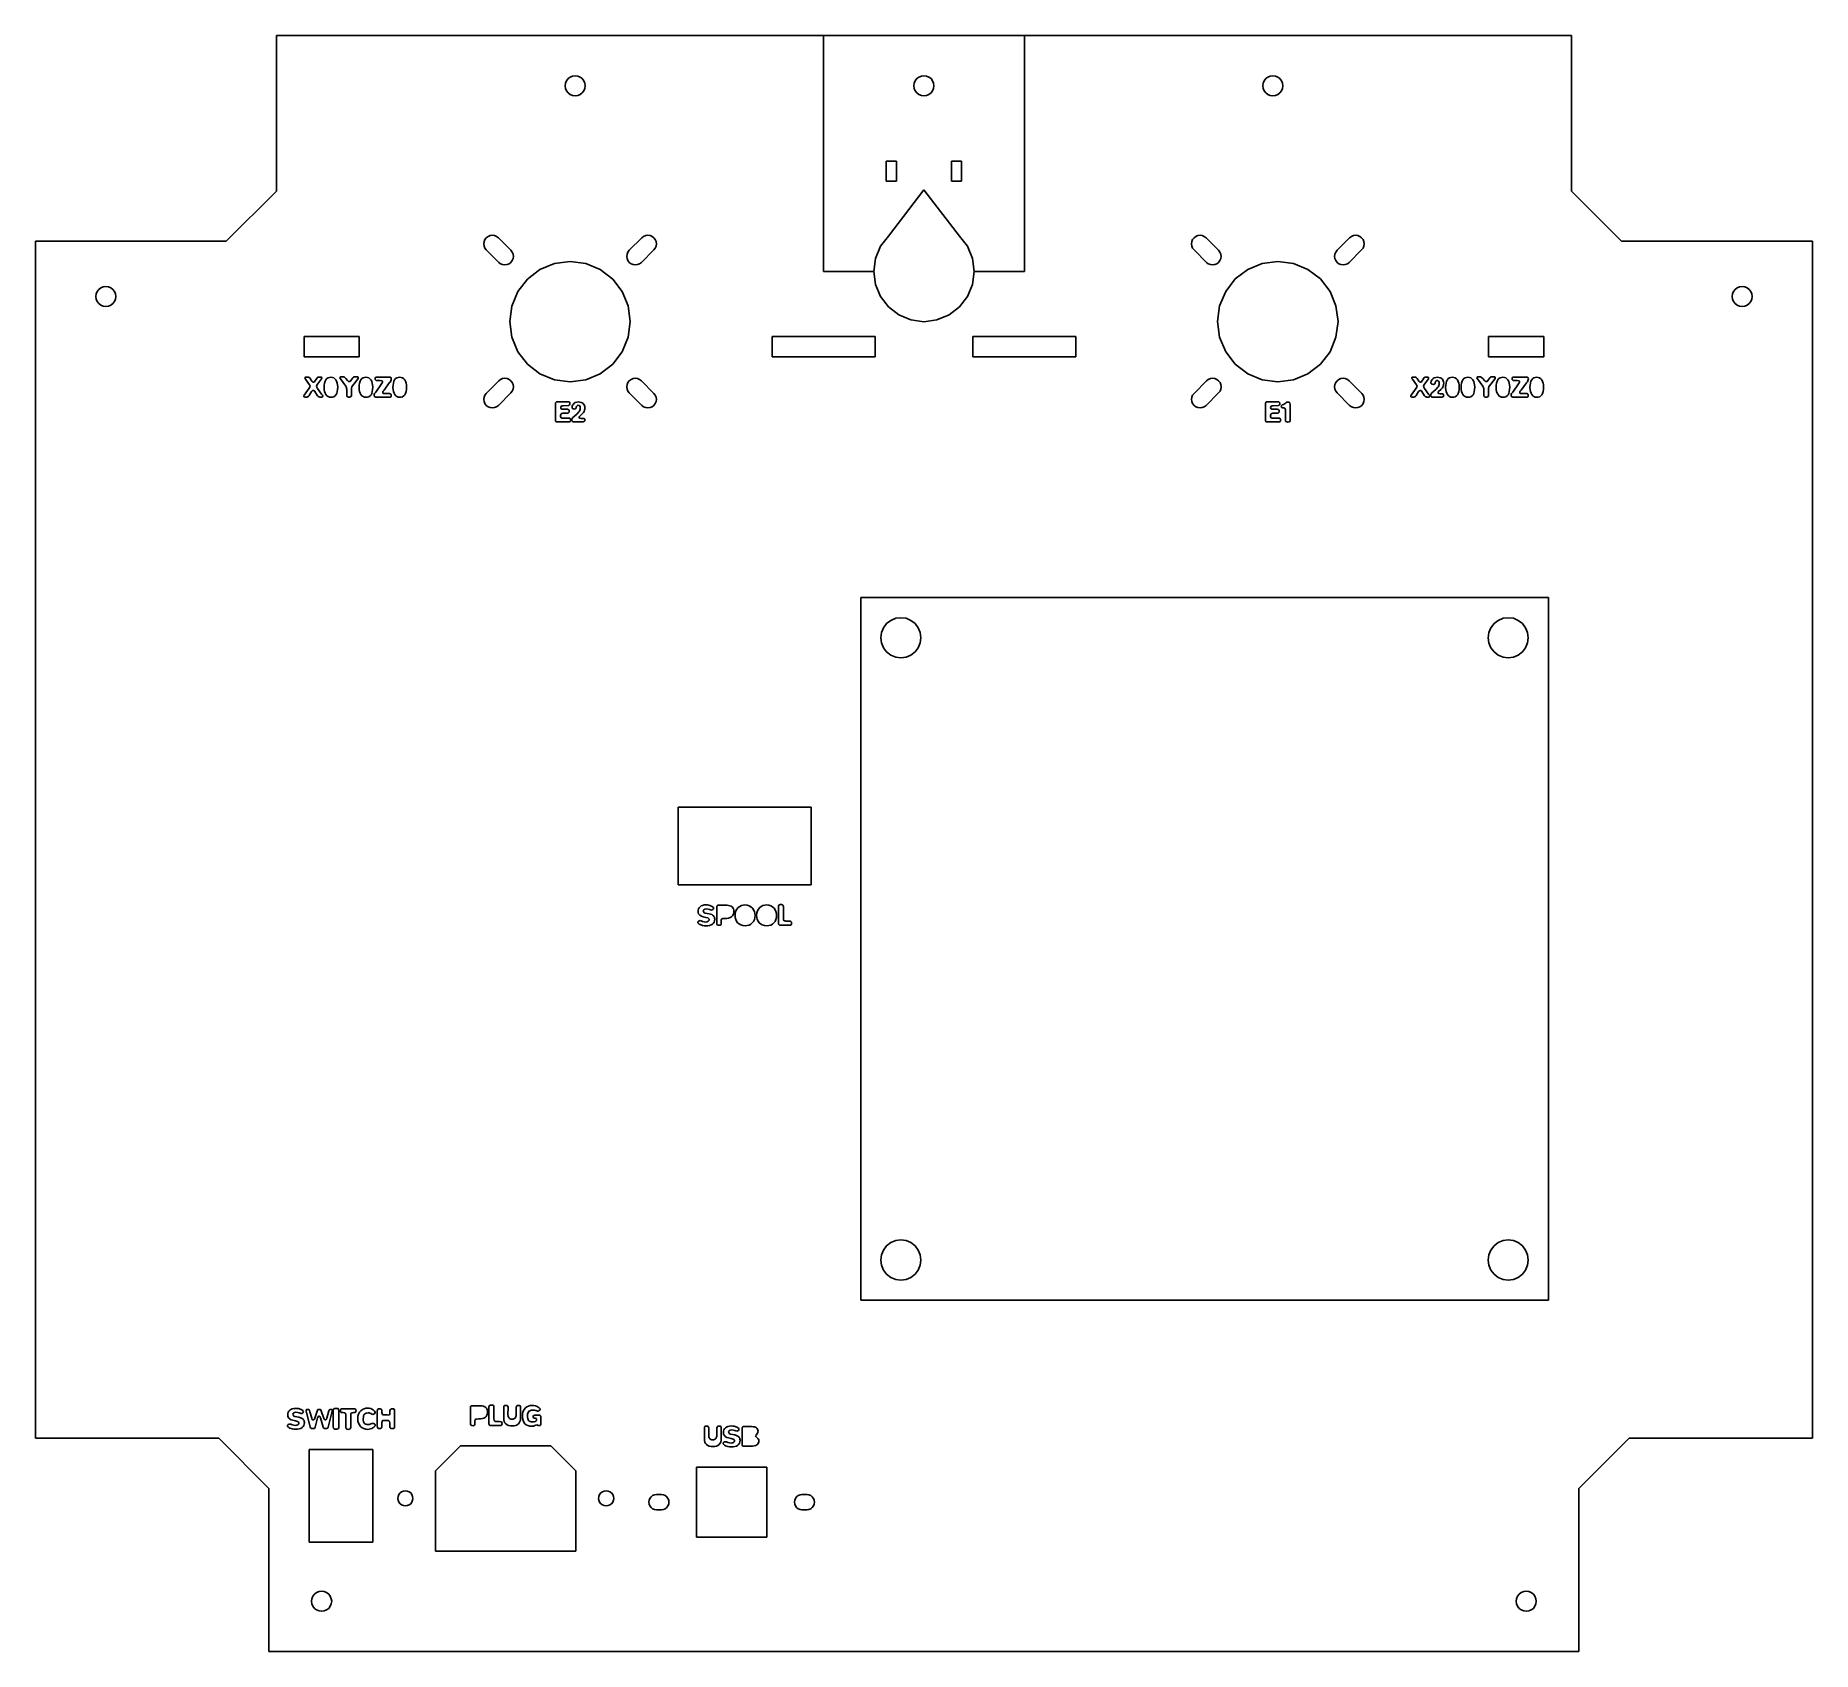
# Model space of a CAD drawing. Header units: metres. Extents: x 140 to 494, y 1172 to 1494.
import ezdxf

# ---------------------------------------------------------------- set-up
doc = ezdxf.new("R2010")
doc.units = ezdxf.units.M

msp = doc.modelspace()

# ---------------------------------------------------------------- linework, layer by layer
at = {"layer": 'GROUP0'}
for p, q in [((188.27, 1493.87, 0), (297.27, 1493.87, 0)), ((188.27, 1462.87, 0), (188.27, 1493.87, 0)), ((297.27, 1446.85, 0), (297.27, 1493.87, 0)), ((297.27, 1493.87, 0), (337.27, 1493.87, 0)), ((337.27, 1493.87, 0), (446.27, 1493.87, 0)), ((337.27, 1446.85, 0), (337.27, 1493.87, 0)), ((446.27, 1462.87, 0), (446.27, 1493.87, 0)), ((245.77, 1483.87, 0), (245.84, 1484.39, 0)), ((245.84, 1483.35, 0), (245.77, 1483.87, 0)), ((245.84, 1484.39, 0), (246.04, 1484.87, 0)), ((246.04, 1482.87, 0), (245.84, 1483.35, 0)), ((246.04, 1484.87, 0), (246.36, 1485.29, 0)), ((246.36, 1485.29, 0), (246.77, 1485.6, 0)), ((246.77, 1485.6, 0), (247.26, 1485.8, 0)), ((247.26, 1485.8, 0), (247.77, 1485.87, 0)), ((247.77, 1485.87, 0), (248.29, 1485.8, 0)), ((248.29, 1485.8, 0), (248.77, 1485.6, 0)), ((248.77, 1485.6, 0), (249.19, 1485.29, 0)), ((249.19, 1485.29, 0), (249.5, 1484.87, 0)), ((249.5, 1484.87, 0), (249.7, 1484.39, 0)), ((249.7, 1483.35, 0), (249.5, 1482.87, 0)), ((249.7, 1484.39, 0), (249.77, 1483.87, 0)), ((249.77, 1483.87, 0), (249.7, 1483.35, 0)), ((315.27, 1483.87, 0), (315.34, 1484.39, 0)), ((315.34, 1483.35, 0), (315.27, 1483.87, 0)), ((315.34, 1484.39, 0), (315.54, 1484.87, 0)), ((315.54, 1482.87, 0), (315.34, 1483.35, 0)), ((315.54, 1484.87, 0), (315.86, 1485.29, 0)), ((315.86, 1485.29, 0), (316.27, 1485.6, 0)), ((316.27, 1485.6, 0), (316.76, 1485.8, 0)), ((316.76, 1485.8, 0), (317.27, 1485.87, 0)), ((317.27, 1485.87, 0), (317.79, 1485.8, 0)), ((317.79, 1485.8, 0), (318.27, 1485.6, 0)), ((318.27, 1485.6, 0), (318.69, 1485.29, 0)), ((318.69, 1485.29, 0), (319, 1484.87, 0)), ((319, 1484.87, 0), (319.2, 1484.39, 0)), ((319.2, 1483.35, 0), (319, 1482.87, 0)), ((319.2, 1484.39, 0), (319.27, 1483.87, 0)), ((319.27, 1483.87, 0), (319.2, 1483.35, 0)), ((384.77, 1483.87, 0), (384.84, 1484.39, 0)), ((384.84, 1483.35, 0), (384.77, 1483.87, 0)), ((384.84, 1484.39, 0), (385.04, 1484.87, 0)), ((385.04, 1482.87, 0), (384.84, 1483.35, 0)), ((385.04, 1484.87, 0), (385.36, 1485.29, 0)), ((385.36, 1485.29, 0), (385.77, 1485.6, 0)), ((385.77, 1485.6, 0), (386.26, 1485.8, 0)), ((386.26, 1485.8, 0), (386.77, 1485.87, 0)), ((386.77, 1485.87, 0), (387.29, 1485.8, 0)), ((387.29, 1485.8, 0), (387.77, 1485.6, 0)), ((387.77, 1485.6, 0), (388.19, 1485.29, 0)), ((388.19, 1485.29, 0), (388.5, 1484.87, 0)), ((388.5, 1484.87, 0), (388.7, 1484.39, 0)), ((388.7, 1483.35, 0), (388.5, 1482.87, 0)), ((388.7, 1484.39, 0), (388.77, 1483.87, 0)), ((388.77, 1483.87, 0), (388.7, 1483.35, 0)), ((246.36, 1482.46, 0), (246.04, 1482.87, 0)), ((246.77, 1482.14, 0), (246.36, 1482.46, 0)), ((247.26, 1481.94, 0), (246.77, 1482.14, 0)), ((247.77, 1481.87, 0), (247.26, 1481.94, 0)), ((248.29, 1481.94, 0), (247.77, 1481.87, 0)), ((248.77, 1482.14, 0), (248.29, 1481.94, 0)), ((249.19, 1482.46, 0), (248.77, 1482.14, 0)), ((249.5, 1482.87, 0), (249.19, 1482.46, 0)), ((315.86, 1482.46, 0), (315.54, 1482.87, 0)), ((316.27, 1482.14, 0), (315.86, 1482.46, 0)), ((316.76, 1481.94, 0), (316.27, 1482.14, 0)), ((317.27, 1481.87, 0), (316.76, 1481.94, 0)), ((317.79, 1481.94, 0), (317.27, 1481.87, 0)), ((318.27, 1482.14, 0), (317.79, 1481.94, 0)), ((318.69, 1482.46, 0), (318.27, 1482.14, 0)), ((319, 1482.87, 0), (318.69, 1482.46, 0)), ((385.36, 1482.46, 0), (385.04, 1482.87, 0)), ((385.77, 1482.14, 0), (385.36, 1482.46, 0)), ((386.26, 1481.94, 0), (385.77, 1482.14, 0)), ((386.77, 1481.87, 0), (386.26, 1481.94, 0)), ((387.29, 1481.94, 0), (386.77, 1481.87, 0)), ((387.77, 1482.14, 0), (387.29, 1481.94, 0)), ((388.19, 1482.46, 0), (387.77, 1482.14, 0)), ((388.5, 1482.87, 0), (388.19, 1482.46, 0)), ((309.77, 1468.87, 0), (309.77, 1464.87, 0)), ((311.77, 1468.87, 0), (309.77, 1468.87, 0)), ((311.77, 1464.87, 0), (311.77, 1468.87, 0)), ((322.77, 1468.87, 0), (324.77, 1468.87, 0)), ((322.77, 1464.87, 0), (322.77, 1468.87, 0)), ((324.77, 1468.87, 0), (324.77, 1464.87, 0)), ((178.27, 1452.87, 0), (188.27, 1462.87, 0)), ((309.77, 1464.87, 0), (311.77, 1464.87, 0)), ((317.27, 1463.14, 0), (310.2, 1453.92, 0)), ((317.27, 1463.14, 0), (324.34, 1453.92, 0)), ((324.77, 1464.87, 0), (322.77, 1464.87, 0)), ((456.27, 1452.87, 0), (446.27, 1462.87, 0)), ((140.27, 1452.87, 0), (178.27, 1452.87, 0)), ((140.27, 1214.37, 0), (140.27, 1452.87, 0)), ((229.63, 1452.81, 0), (229.57, 1452.37, 0)), ((229.57, 1452.37, 0), (229.63, 1451.93, 0)), ((229.8, 1453.22, 0), (229.63, 1452.81, 0)), ((229.63, 1451.93, 0), (229.8, 1451.52, 0)), ((230.07, 1453.57, 0), (229.8, 1453.22, 0)), ((229.8, 1451.52, 0), (230.07, 1451.17, 0)), ((230.42, 1453.84, 0), (230.07, 1453.57, 0)), ((230.83, 1454.01, 0), (230.42, 1453.84, 0)), ((231.27, 1454.07, 0), (230.83, 1454.01, 0)), ((231.71, 1454.01, 0), (231.27, 1454.07, 0)), ((232.12, 1453.84, 0), (231.71, 1454.01, 0)), ((232.48, 1453.57, 0), (232.12, 1453.84, 0)), ((232.48, 1453.57, 0), (234.98, 1451.07, 0)), ((258.57, 1451.07, 0), (261.07, 1453.57, 0)), ((261.42, 1453.84, 0), (261.07, 1453.57, 0)), ((261.83, 1454.01, 0), (261.42, 1453.84, 0)), ((262.27, 1454.07, 0), (261.83, 1454.01, 0)), ((262.71, 1454.01, 0), (262.27, 1454.07, 0)), ((263.12, 1453.84, 0), (262.71, 1454.01, 0)), ((263.48, 1453.57, 0), (263.12, 1453.84, 0)), ((263.75, 1453.22, 0), (263.48, 1453.57, 0)), ((263.48, 1451.17, 0), (263.75, 1451.52, 0)), ((263.92, 1452.81, 0), (263.75, 1453.22, 0)), ((263.75, 1451.52, 0), (263.92, 1451.93, 0)), ((263.97, 1452.37, 0), (263.92, 1452.81, 0)), ((263.92, 1451.93, 0), (263.97, 1452.37, 0)), ((307.61, 1449.44, 0), (308.61, 1451.87, 0)), ((308.61, 1451.87, 0), (310.2, 1453.92, 0)), ((324.34, 1453.92, 0), (325.93, 1451.87, 0)), ((325.93, 1451.87, 0), (326.93, 1449.44, 0)), ((370.63, 1452.81, 0), (370.57, 1452.37, 0)), ((370.57, 1452.37, 0), (370.63, 1451.93, 0)), ((370.8, 1453.22, 0), (370.63, 1452.81, 0)), ((370.63, 1451.93, 0), (370.8, 1451.52, 0)), ((371.07, 1453.57, 0), (370.8, 1453.22, 0)), ((370.8, 1451.52, 0), (371.07, 1451.17, 0)), ((371.42, 1453.84, 0), (371.07, 1453.57, 0)), ((371.83, 1454.01, 0), (371.42, 1453.84, 0)), ((372.27, 1454.07, 0), (371.83, 1454.01, 0)), ((372.71, 1454.01, 0), (372.27, 1454.07, 0)), ((373.12, 1453.84, 0), (372.71, 1454.01, 0)), ((373.47, 1453.57, 0), (373.12, 1453.84, 0)), ((373.47, 1453.57, 0), (375.97, 1451.07, 0)), ((399.57, 1451.07, 0), (402.07, 1453.57, 0)), ((402.42, 1453.84, 0), (402.07, 1453.57, 0)), ((402.83, 1454.01, 0), (402.42, 1453.84, 0)), ((403.27, 1454.07, 0), (402.83, 1454.01, 0)), ((403.71, 1454.01, 0), (403.27, 1454.07, 0)), ((404.12, 1453.84, 0), (403.71, 1454.01, 0)), ((404.47, 1453.57, 0), (404.12, 1453.84, 0)), ((404.74, 1453.22, 0), (404.47, 1453.57, 0)), ((404.47, 1451.17, 0), (404.74, 1451.52, 0)), ((404.91, 1452.81, 0), (404.74, 1453.22, 0)), ((404.74, 1451.52, 0), (404.91, 1451.93, 0)), ((404.97, 1452.37, 0), (404.91, 1452.81, 0)), ((404.91, 1451.93, 0), (404.97, 1452.37, 0)), ((456.27, 1452.87, 0), (494.27, 1452.87, 0)), ((494.27, 1452.87, 0), (494.28, 1214.37, 0)), ((232.57, 1448.67, 0), (230.07, 1451.17, 0)), ((232.57, 1448.67, 0), (232.92, 1448.4, 0)), ((232.92, 1448.4, 0), (233.33, 1448.23, 0)), ((233.33, 1448.23, 0), (233.77, 1448.17, 0)), ((233.77, 1448.17, 0), (234.21, 1448.23, 0)), ((234.21, 1448.23, 0), (234.62, 1448.4, 0)), ((234.62, 1448.4, 0), (234.98, 1448.67, 0)), ((235.25, 1450.72, 0), (234.98, 1451.07, 0)), ((234.98, 1448.67, 0), (235.25, 1449.02, 0)), ((235.42, 1450.31, 0), (235.25, 1450.72, 0)), ((235.25, 1449.02, 0), (235.42, 1449.43, 0)), ((235.47, 1449.87, 0), (235.42, 1450.31, 0)), ((235.42, 1449.43, 0), (235.47, 1449.87, 0)), ((243.67, 1448.46, 0), (240.77, 1447.26, 0)), ((246.77, 1448.87, 0), (243.67, 1448.46, 0)), ((249.88, 1448.46, 0), (246.77, 1448.87, 0)), ((252.77, 1447.26, 0), (249.88, 1448.46, 0)), ((258.13, 1450.31, 0), (258.07, 1449.87, 0)), ((258.07, 1449.87, 0), (258.13, 1449.43, 0)), ((258.3, 1450.72, 0), (258.13, 1450.31, 0)), ((258.13, 1449.43, 0), (258.3, 1449.02, 0)), ((258.57, 1451.07, 0), (258.3, 1450.72, 0)), ((258.3, 1449.02, 0), (258.57, 1448.67, 0)), ((258.57, 1448.67, 0), (258.92, 1448.4, 0)), ((258.92, 1448.4, 0), (259.33, 1448.23, 0)), ((259.33, 1448.23, 0), (259.77, 1448.17, 0)), ((259.77, 1448.17, 0), (260.21, 1448.23, 0)), ((260.21, 1448.23, 0), (260.62, 1448.4, 0)), ((260.62, 1448.4, 0), (260.98, 1448.67, 0)), ((263.48, 1451.17, 0), (260.98, 1448.67, 0)), ((307.27, 1446.85, 0), (307.61, 1449.44, 0)), ((326.93, 1449.44, 0), (327.27, 1446.85, 0)), ((373.57, 1448.67, 0), (371.07, 1451.17, 0)), ((373.57, 1448.67, 0), (373.92, 1448.4, 0)), ((373.92, 1448.4, 0), (374.33, 1448.23, 0)), ((374.33, 1448.23, 0), (374.77, 1448.17, 0)), ((374.77, 1448.17, 0), (375.21, 1448.23, 0)), ((375.21, 1448.23, 0), (375.62, 1448.4, 0)), ((375.62, 1448.4, 0), (375.97, 1448.67, 0)), ((376.24, 1450.72, 0), (375.97, 1451.07, 0)), ((375.97, 1448.67, 0), (376.24, 1449.02, 0)), ((376.41, 1450.31, 0), (376.24, 1450.72, 0)), ((376.24, 1449.02, 0), (376.41, 1449.43, 0)), ((376.47, 1449.87, 0), (376.41, 1450.31, 0)), ((376.41, 1449.43, 0), (376.47, 1449.87, 0)), ((384.67, 1448.46, 0), (381.77, 1447.26, 0)), ((387.77, 1448.87, 0), (384.67, 1448.46, 0)), ((390.88, 1448.46, 0), (387.77, 1448.87, 0)), ((393.77, 1447.26, 0), (390.88, 1448.46, 0)), ((399.13, 1450.31, 0), (399.07, 1449.87, 0)), ((399.07, 1449.87, 0), (399.13, 1449.43, 0)), ((399.3, 1450.72, 0), (399.13, 1450.31, 0)), ((399.13, 1449.43, 0), (399.3, 1449.02, 0)), ((399.57, 1451.07, 0), (399.3, 1450.72, 0)), ((399.3, 1449.02, 0), (399.57, 1448.67, 0)), ((399.57, 1448.67, 0), (399.92, 1448.4, 0)), ((399.92, 1448.4, 0), (400.33, 1448.23, 0)), ((400.33, 1448.23, 0), (400.77, 1448.17, 0)), ((400.77, 1448.17, 0), (401.21, 1448.23, 0)), ((401.21, 1448.23, 0), (401.62, 1448.4, 0)), ((401.62, 1448.4, 0), (401.97, 1448.67, 0)), ((404.47, 1451.17, 0), (401.97, 1448.67, 0)), ((238.29, 1445.35, 0), (236.38, 1442.87, 0)), ((240.77, 1447.26, 0), (238.29, 1445.35, 0)), ((255.26, 1445.35, 0), (252.77, 1447.26, 0)), ((257.17, 1442.87, 0), (255.26, 1445.35, 0)), ((297.27, 1446.85, 0), (307.27, 1446.85, 0)), ((307.61, 1444.26, 0), (307.27, 1446.85, 0)), ((327.27, 1446.85, 0), (326.93, 1444.26, 0)), ((327.27, 1446.85, 0), (337.27, 1446.85, 0)), ((379.29, 1445.36, 0), (377.38, 1442.87, 0)), ((381.77, 1447.26, 0), (379.29, 1445.36, 0)), ((396.26, 1445.36, 0), (393.77, 1447.26, 0)), ((398.17, 1442.87, 0), (396.26, 1445.36, 0)), ((152.27, 1441.87, 0), (152.34, 1442.39, 0)), ((152.34, 1441.35, 0), (152.27, 1441.87, 0)), ((152.34, 1442.39, 0), (152.54, 1442.87, 0)), ((152.54, 1440.87, 0), (152.34, 1441.35, 0)), ((152.54, 1442.87, 0), (152.86, 1443.29, 0)), ((152.86, 1440.46, 0), (152.54, 1440.87, 0)), ((152.86, 1443.29, 0), (153.27, 1443.6, 0)), ((153.27, 1443.6, 0), (153.76, 1443.8, 0)), ((153.76, 1443.8, 0), (154.27, 1443.87, 0)), ((154.27, 1443.87, 0), (154.79, 1443.8, 0)), ((154.79, 1443.8, 0), (155.27, 1443.6, 0)), ((155.27, 1443.6, 0), (155.69, 1443.29, 0)), ((155.69, 1443.29, 0), (156, 1442.87, 0)), ((156, 1440.87, 0), (155.69, 1440.46, 0)), ((156, 1442.87, 0), (156.2, 1442.39, 0)), ((156.2, 1441.35, 0), (156, 1440.87, 0)), ((156.2, 1442.39, 0), (156.27, 1441.87, 0)), ((156.27, 1441.87, 0), (156.2, 1441.35, 0)), ((236.38, 1442.87, 0), (235.18, 1439.97, 0)), ((258.36, 1439.98, 0), (257.17, 1442.87, 0)), ((308.61, 1441.85, 0), (307.61, 1444.26, 0)), ((310.2, 1439.78, 0), (308.61, 1441.85, 0)), ((325.93, 1441.85, 0), (324.34, 1439.78, 0)), ((326.93, 1444.26, 0), (325.93, 1441.85, 0)), ((377.38, 1442.87, 0), (376.18, 1439.98, 0)), ((399.36, 1439.98, 0), (398.17, 1442.87, 0)), ((478.27, 1441.87, 0), (478.34, 1442.39, 0)), ((478.34, 1441.35, 0), (478.27, 1441.87, 0)), ((478.34, 1442.39, 0), (478.54, 1442.87, 0)), ((478.54, 1440.87, 0), (478.34, 1441.35, 0)), ((478.54, 1442.87, 0), (478.86, 1443.29, 0)), ((478.86, 1440.46, 0), (478.54, 1440.87, 0)), ((478.86, 1443.29, 0), (479.27, 1443.6, 0)), ((479.27, 1443.6, 0), (479.76, 1443.8, 0)), ((479.76, 1443.8, 0), (480.27, 1443.87, 0)), ((480.27, 1443.87, 0), (480.79, 1443.8, 0)), ((480.79, 1443.8, 0), (481.27, 1443.6, 0)), ((481.27, 1443.6, 0), (481.69, 1443.29, 0)), ((481.69, 1443.29, 0), (482, 1442.87, 0)), ((482, 1440.87, 0), (481.69, 1440.46, 0)), ((482, 1442.87, 0), (482.2, 1442.39, 0)), ((482.2, 1441.35, 0), (482, 1440.87, 0)), ((482.2, 1442.39, 0), (482.27, 1441.87, 0)), ((482.27, 1441.87, 0), (482.2, 1441.35, 0)), ((153.27, 1440.14, 0), (152.86, 1440.46, 0)), ((153.76, 1439.94, 0), (153.27, 1440.14, 0)), ((154.27, 1439.87, 0), (153.76, 1439.94, 0)), ((154.79, 1439.94, 0), (154.27, 1439.87, 0)), ((155.27, 1440.14, 0), (154.79, 1439.94, 0)), ((155.69, 1440.46, 0), (155.27, 1440.14, 0)), ((235.18, 1439.97, 0), (234.77, 1436.87, 0)), ((258.77, 1436.87, 0), (258.36, 1439.98, 0)), ((312.27, 1438.19, 0), (310.2, 1439.78, 0)), ((314.68, 1437.19, 0), (312.27, 1438.19, 0)), ((322.27, 1438.19, 0), (319.86, 1437.19, 0)), ((324.34, 1439.78, 0), (322.27, 1438.19, 0)), ((376.18, 1439.98, 0), (375.77, 1436.87, 0)), ((399.77, 1436.87, 0), (399.36, 1439.98, 0)), ((479.27, 1440.14, 0), (478.86, 1440.46, 0)), ((479.76, 1439.94, 0), (479.27, 1440.14, 0)), ((480.27, 1439.87, 0), (479.76, 1439.94, 0)), ((480.79, 1439.94, 0), (480.27, 1439.87, 0)), ((481.27, 1440.14, 0), (480.79, 1439.94, 0)), ((481.69, 1440.46, 0), (481.27, 1440.14, 0)), ((193.77, 1433.87, 0), (193.77, 1429.87, 0)), ((204.77, 1433.87, 0), (193.77, 1433.87, 0)), ((204.77, 1429.87, 0), (204.77, 1433.87, 0)), ((234.77, 1436.87, 0), (235.18, 1433.76, 0)), ((235.18, 1433.76, 0), (236.38, 1430.87, 0)), ((257.17, 1430.87, 0), (258.36, 1433.76, 0)), ((258.36, 1433.76, 0), (258.77, 1436.87, 0)), ((287.02, 1433.87, 0), (307.52, 1433.87, 0)), ((287.02, 1429.87, 0), (287.02, 1433.87, 0)), ((307.52, 1433.87, 0), (307.52, 1429.87, 0)), ((317.27, 1436.85, 0), (314.68, 1437.19, 0)), ((319.86, 1437.19, 0), (317.27, 1436.85, 0)), ((327.02, 1429.87, 0), (327.02, 1433.87, 0)), ((327.02, 1433.87, 0), (347.52, 1433.87, 0)), ((347.52, 1433.87, 0), (347.52, 1429.87, 0)), ((375.77, 1436.87, 0), (376.18, 1433.77, 0)), ((376.18, 1433.77, 0), (377.38, 1430.87, 0)), ((398.17, 1430.87, 0), (399.36, 1433.77, 0)), ((399.36, 1433.77, 0), (399.77, 1436.87, 0)), ((429.77, 1429.87, 0), (429.77, 1433.87, 0)), ((429.77, 1433.87, 0), (440.77, 1433.87, 0)), ((440.77, 1433.87, 0), (440.77, 1429.87, 0)), ((236.38, 1430.87, 0), (238.29, 1428.38, 0)), ((255.26, 1428.38, 0), (257.17, 1430.87, 0)), ((377.38, 1430.87, 0), (379.29, 1428.39, 0)), ((396.26, 1428.39, 0), (398.17, 1430.87, 0)), ((193.77, 1429.87, 0), (204.77, 1429.87, 0)), ((238.29, 1428.38, 0), (240.77, 1426.48, 0)), ((252.77, 1426.48, 0), (255.26, 1428.38, 0)), ((307.52, 1429.87, 0), (287.02, 1429.87, 0)), ((347.52, 1429.87, 0), (327.02, 1429.87, 0)), ((379.29, 1428.39, 0), (381.77, 1426.48, 0)), ((393.77, 1426.48, 0), (396.26, 1428.39, 0)), ((440.77, 1429.87, 0), (429.77, 1429.87, 0)), ((193.81, 1422.2, 0), (194.8, 1423.61, 0)), ((193.95, 1425.69, 0), (194.01, 1425.78, 0)), ((193.96, 1425.56, 0), (193.95, 1425.69, 0)), ((194.04, 1425.42, 0), (193.96, 1425.56, 0)), ((194.01, 1425.78, 0), (194.15, 1425.81, 0)), ((194.85, 1424.29, 0), (194.04, 1425.42, 0)), ((194.15, 1425.81, 0), (194.53, 1425.81, 0)), ((194.53, 1425.81, 0), (194.67, 1425.79, 0)), ((194.67, 1425.79, 0), (194.79, 1425.74, 0)), ((194.79, 1425.74, 0), (194.89, 1425.66, 0)), ((194.8, 1423.61, 0), (194.92, 1423.8, 0)), ((194.92, 1424.15, 0), (194.85, 1424.29, 0)), ((194.89, 1425.66, 0), (194.98, 1425.54, 0)), ((194.96, 1423.98, 0), (194.92, 1424.15, 0)), ((194.92, 1423.8, 0), (194.96, 1423.98, 0)), ((194.98, 1425.54, 0), (195.3, 1425.02, 0)), ((195.3, 1425.02, 0), (195.45, 1424.84, 0)), ((195.53, 1423.16, 0), (195.44, 1423.11, 0)), ((195.45, 1424.84, 0), (195.54, 1424.79, 0)), ((195.62, 1423.17, 0), (195.53, 1423.16, 0)), ((195.54, 1424.79, 0), (195.64, 1424.78, 0)), ((195.77, 1423.12, 0), (195.62, 1423.17, 0)), ((195.64, 1424.78, 0), (195.8, 1424.83, 0)), ((195.8, 1424.83, 0), (195.93, 1424.99, 0)), ((195.93, 1424.99, 0), (196.25, 1425.49, 0)), ((196.25, 1425.49, 0), (196.35, 1425.64, 0)), ((196.33, 1424.17, 0), (196.28, 1423.99, 0)), ((196.28, 1423.99, 0), (196.31, 1423.83, 0)), ((196.31, 1423.83, 0), (196.46, 1423.57, 0)), ((196.46, 1424.4, 0), (196.33, 1424.17, 0)), ((196.35, 1425.64, 0), (196.47, 1425.74, 0)), ((197.23, 1425.49, 0), (196.46, 1424.4, 0)), ((196.46, 1423.57, 0), (197.27, 1422.43, 0)), ((196.47, 1425.74, 0), (196.6, 1425.79, 0)), ((196.6, 1425.79, 0), (196.77, 1425.81, 0)), ((196.77, 1425.81, 0), (197.06, 1425.81, 0)), ((197.06, 1425.81, 0), (197.21, 1425.78, 0)), ((197.21, 1425.78, 0), (197.28, 1425.7, 0)), ((197.28, 1425.59, 0), (197.23, 1425.49, 0)), ((197.28, 1425.7, 0), (197.28, 1425.59, 0)), ((197.76, 1423.72, 0), (197.78, 1424.21, 0)), ((197.79, 1423.3, 0), (197.76, 1423.72, 0)), ((197.78, 1424.21, 0), (197.85, 1424.63, 0)), ((197.86, 1422.92, 0), (197.79, 1423.3, 0)), ((197.85, 1424.63, 0), (197.96, 1424.98, 0)), ((197.96, 1424.98, 0), (198.12, 1425.27, 0)), ((198.12, 1425.27, 0), (198.31, 1425.5, 0)), ((198.31, 1425.5, 0), (198.55, 1425.66, 0)), ((198.55, 1425.66, 0), (198.82, 1425.76, 0)), ((198.82, 1425.76, 0), (199.13, 1425.79, 0)), ((199.13, 1425.79, 0), (199.42, 1425.76, 0)), ((199.42, 1425.76, 0), (199.69, 1425.65, 0)), ((199.69, 1425.65, 0), (199.92, 1425.48, 0)), ((199.92, 1425.48, 0), (200.11, 1425.25, 0)), ((200.11, 1425.25, 0), (200.26, 1424.97, 0)), ((200.26, 1424.97, 0), (200.38, 1424.63, 0)), ((200.38, 1424.63, 0), (200.45, 1424.25, 0)), ((200.45, 1423.33, 0), (200.38, 1422.91, 0)), ((200.45, 1424.25, 0), (200.47, 1423.82, 0)), ((200.47, 1423.82, 0), (200.45, 1423.33, 0)), ((200.91, 1425.68, 0), (200.94, 1425.8, 0)), ((201.01, 1425.48, 0), (200.91, 1425.68, 0)), ((200.94, 1425.8, 0), (201.04, 1425.87, 0)), ((202.09, 1423.97, 0), (201.01, 1425.48, 0)), ((201.04, 1425.87, 0), (201.17, 1425.89, 0)), ((201.17, 1425.89, 0), (201.49, 1425.89, 0)), ((201.49, 1425.89, 0), (201.65, 1425.87, 0)), ((201.65, 1425.87, 0), (201.83, 1425.77, 0)), ((201.83, 1425.77, 0), (202.09, 1425.54, 0)), ((202.09, 1425.54, 0), (202.44, 1425.15, 0)), ((202.16, 1423.84, 0), (202.09, 1423.97, 0)), ((202.22, 1423.68, 0), (202.16, 1423.84, 0)), ((202.25, 1423.52, 0), (202.22, 1423.68, 0)), ((202.26, 1423.37, 0), (202.25, 1423.52, 0)), ((202.26, 1422.21, 0), (202.26, 1423.37, 0)), ((202.44, 1425.15, 0), (202.62, 1424.94, 0)), ((202.62, 1424.94, 0), (202.76, 1424.9, 0)), ((202.76, 1424.9, 0), (202.93, 1424.96, 0)), ((202.93, 1424.96, 0), (203.09, 1425.16, 0)), ((203.09, 1425.16, 0), (203.49, 1425.65, 0)), ((203.25, 1423.63, 0), (203.21, 1423.28, 0)), ((203.21, 1423.28, 0), (203.21, 1422.21, 0)), ((203.31, 1423.84, 0), (203.25, 1423.63, 0)), ((203.44, 1424.05, 0), (203.31, 1423.84, 0)), ((204.39, 1425.36, 0), (203.44, 1424.05, 0)), ((203.49, 1425.65, 0), (203.61, 1425.78, 0)), ((203.61, 1425.78, 0), (203.74, 1425.85, 0)), ((203.74, 1425.85, 0), (204.09, 1425.89, 0)), ((204.09, 1425.89, 0), (204.28, 1425.89, 0)), ((204.28, 1425.89, 0), (204.47, 1425.86, 0)), ((204.52, 1425.55, 0), (204.39, 1425.36, 0)), ((204.47, 1425.86, 0), (204.54, 1425.8, 0)), ((204.56, 1425.72, 0), (204.52, 1425.55, 0)), ((204.54, 1425.8, 0), (204.56, 1425.72, 0)), ((204.74, 1423.72, 0), (204.76, 1424.21, 0)), ((204.76, 1423.3, 0), (204.74, 1423.72, 0)), ((204.76, 1424.21, 0), (204.83, 1424.63, 0)), ((204.84, 1422.92, 0), (204.76, 1423.3, 0)), ((204.83, 1424.63, 0), (204.94, 1424.98, 0)), ((204.94, 1424.98, 0), (205.09, 1425.27, 0)), ((205.09, 1425.27, 0), (205.29, 1425.5, 0)), ((205.29, 1425.5, 0), (205.52, 1425.66, 0)), ((205.52, 1425.66, 0), (205.8, 1425.76, 0)), ((205.8, 1425.76, 0), (206.1, 1425.79, 0)), ((206.1, 1425.79, 0), (206.4, 1425.76, 0)), ((206.4, 1425.76, 0), (206.66, 1425.65, 0)), ((206.66, 1425.65, 0), (206.89, 1425.48, 0)), ((206.89, 1425.48, 0), (207.09, 1425.25, 0)), ((207.09, 1425.25, 0), (207.24, 1424.97, 0)), ((207.24, 1424.97, 0), (207.35, 1424.63, 0)), ((207.35, 1424.63, 0), (207.42, 1424.25, 0)), ((207.43, 1423.33, 0), (207.36, 1422.91, 0)), ((207.42, 1424.25, 0), (207.45, 1423.82, 0)), ((207.45, 1423.82, 0), (207.43, 1423.33, 0)), ((207.93, 1425.48, 0), (207.95, 1425.61, 0)), ((207.96, 1425.33, 0), (207.93, 1425.48, 0)), ((207.95, 1425.61, 0), (208.01, 1425.71, 0)), ((208.04, 1425.21, 0), (207.96, 1425.33, 0)), ((208.01, 1425.71, 0), (208.1, 1425.78, 0)), ((208.15, 1425.13, 0), (208.04, 1425.21, 0)), ((208.04, 1422.82, 0), (209.2, 1424.5, 0)), ((208.1, 1425.78, 0), (208.22, 1425.8, 0)), ((208.26, 1425.11, 0), (208.15, 1425.13, 0)), ((208.22, 1425.8, 0), (210.82, 1425.8, 0)), ((208.93, 1425.1, 0), (208.26, 1425.11, 0)), ((209.3, 1425.07, 0), (208.93, 1425.1, 0)), ((209.2, 1424.5, 0), (209.31, 1424.64, 0)), ((209.37, 1425.02, 0), (209.3, 1425.07, 0)), ((209.31, 1424.64, 0), (209.37, 1424.75, 0)), ((209.4, 1424.92, 0), (209.37, 1425.02, 0)), ((209.37, 1424.75, 0), (209.39, 1424.83, 0)), ((209.39, 1424.83, 0), (209.4, 1424.92, 0)), ((209.7, 1423.2, 0), (209.55, 1423.01, 0)), ((210.75, 1424.65, 0), (209.7, 1423.2, 0)), ((210.96, 1424.89, 0), (210.75, 1424.65, 0)), ((210.82, 1425.8, 0), (210.96, 1425.78, 0)), ((210.96, 1425.78, 0), (211.06, 1425.71, 0)), ((211.08, 1425.07, 0), (210.96, 1424.89, 0)), ((211.06, 1425.71, 0), (211.13, 1425.61, 0)), ((211.14, 1425.25, 0), (211.08, 1425.07, 0)), ((211.13, 1425.61, 0), (211.15, 1425.46, 0)), ((211.15, 1425.46, 0), (211.14, 1425.25, 0)), ((211.47, 1423.72, 0), (211.49, 1424.21, 0)), ((211.49, 1423.3, 0), (211.47, 1423.72, 0)), ((211.49, 1424.21, 0), (211.56, 1424.63, 0)), ((211.57, 1422.92, 0), (211.49, 1423.3, 0)), ((211.56, 1424.63, 0), (211.67, 1424.98, 0)), ((211.67, 1424.98, 0), (211.82, 1425.27, 0)), ((211.82, 1425.27, 0), (212.02, 1425.5, 0)), ((212.02, 1425.5, 0), (212.25, 1425.66, 0)), ((212.25, 1425.66, 0), (212.53, 1425.76, 0)), ((212.53, 1425.76, 0), (212.84, 1425.79, 0)), ((212.84, 1425.79, 0), (213.13, 1425.76, 0)), ((213.13, 1425.76, 0), (213.4, 1425.65, 0)), ((213.4, 1425.65, 0), (213.63, 1425.48, 0)), ((213.63, 1425.48, 0), (213.82, 1425.25, 0)), ((213.82, 1425.25, 0), (213.97, 1424.97, 0)), ((213.97, 1424.97, 0), (214.09, 1424.63, 0)), ((214.09, 1424.63, 0), (214.16, 1424.25, 0)), ((214.16, 1423.33, 0), (214.09, 1422.91, 0)), ((214.16, 1424.25, 0), (214.18, 1423.82, 0)), ((214.18, 1423.82, 0), (214.16, 1423.33, 0)), ((230.07, 1422.57, 0), (232.57, 1425.07, 0)), ((232.92, 1425.34, 0), (232.57, 1425.07, 0)), ((233.33, 1425.51, 0), (232.92, 1425.34, 0)), ((233.77, 1425.57, 0), (233.33, 1425.51, 0)), ((234.21, 1425.51, 0), (233.77, 1425.57, 0)), ((234.62, 1425.34, 0), (234.21, 1425.51, 0)), ((234.98, 1425.07, 0), (234.62, 1425.34, 0)), ((235.25, 1424.72, 0), (234.98, 1425.07, 0)), ((235.42, 1424.31, 0), (235.25, 1424.72, 0)), ((235.25, 1423.02, 0), (235.42, 1423.43, 0)), ((235.47, 1423.87, 0), (235.42, 1424.31, 0)), ((235.42, 1423.43, 0), (235.47, 1423.87, 0)), ((240.77, 1426.48, 0), (243.67, 1425.28, 0)), ((243.67, 1425.28, 0), (246.77, 1424.87, 0)), ((246.77, 1424.87, 0), (249.88, 1425.28, 0)), ((249.88, 1425.28, 0), (252.77, 1426.48, 0)), ((258.13, 1424.31, 0), (258.07, 1423.87, 0)), ((258.07, 1423.87, 0), (258.13, 1423.43, 0)), ((258.3, 1424.72, 0), (258.13, 1424.31, 0)), ((258.13, 1423.43, 0), (258.3, 1423.02, 0)), ((258.57, 1425.07, 0), (258.3, 1424.72, 0)), ((258.92, 1425.34, 0), (258.57, 1425.07, 0)), ((259.33, 1425.51, 0), (258.92, 1425.34, 0)), ((259.77, 1425.57, 0), (259.33, 1425.51, 0)), ((260.21, 1425.51, 0), (259.77, 1425.57, 0)), ((260.62, 1425.34, 0), (260.21, 1425.51, 0)), ((260.98, 1425.07, 0), (260.62, 1425.34, 0)), ((260.98, 1425.07, 0), (263.48, 1422.57, 0)), ((371.07, 1422.57, 0), (373.57, 1425.07, 0)), ((373.92, 1425.34, 0), (373.57, 1425.07, 0)), ((374.33, 1425.51, 0), (373.92, 1425.34, 0)), ((374.77, 1425.57, 0), (374.33, 1425.51, 0)), ((375.21, 1425.51, 0), (374.77, 1425.57, 0)), ((375.62, 1425.34, 0), (375.21, 1425.51, 0)), ((375.98, 1425.07, 0), (375.62, 1425.34, 0)), ((376.25, 1424.72, 0), (375.98, 1425.07, 0)), ((376.42, 1424.31, 0), (376.25, 1424.72, 0)), ((376.25, 1423.02, 0), (376.42, 1423.43, 0)), ((376.47, 1423.87, 0), (376.42, 1424.31, 0)), ((376.42, 1423.43, 0), (376.47, 1423.87, 0)), ((381.77, 1426.48, 0), (384.67, 1425.28, 0)), ((384.67, 1425.28, 0), (387.77, 1424.87, 0)), ((387.77, 1424.87, 0), (390.88, 1425.28, 0)), ((390.88, 1425.28, 0), (393.77, 1426.48, 0)), ((399.13, 1424.31, 0), (399.07, 1423.87, 0)), ((399.07, 1423.87, 0), (399.13, 1423.43, 0)), ((399.3, 1424.72, 0), (399.13, 1424.31, 0)), ((399.13, 1423.43, 0), (399.3, 1423.02, 0)), ((399.57, 1425.07, 0), (399.3, 1424.72, 0)), ((399.92, 1425.34, 0), (399.57, 1425.07, 0)), ((400.33, 1425.51, 0), (399.92, 1425.34, 0)), ((400.77, 1425.57, 0), (400.33, 1425.51, 0)), ((401.21, 1425.51, 0), (400.77, 1425.57, 0)), ((401.62, 1425.34, 0), (401.21, 1425.51, 0)), ((401.98, 1425.07, 0), (401.62, 1425.34, 0)), ((401.98, 1425.07, 0), (404.48, 1422.57, 0)), ((414.35, 1422.2), (415.34, 1423.6)), ((414.49, 1425.68), (414.55, 1425.78)), ((414.5, 1425.56), (414.49, 1425.68)), ((414.58, 1425.42), (414.5, 1425.56)), ((414.55, 1425.78), (414.69, 1425.81)), ((415.39, 1424.28), (414.58, 1425.42)), ((414.69, 1425.81), (415.07, 1425.81)), ((415.07, 1425.81), (415.21, 1425.79)), ((415.21, 1425.79), (415.32, 1425.74)), ((415.32, 1425.74), (415.43, 1425.66)), ((415.34, 1423.6), (415.45, 1423.8)), ((415.46, 1424.15), (415.39, 1424.28)), ((415.43, 1425.66), (415.52, 1425.54)), ((415.45, 1423.8), (415.5, 1423.98)), ((415.5, 1423.98), (415.46, 1424.15)), ((415.52, 1425.54), (415.84, 1425.02)), ((415.84, 1425.02), (415.99, 1424.84)), ((416.06, 1423.15), (415.98, 1423.1)), ((415.99, 1424.84), (416.08, 1424.79)), ((416.16, 1423.17), (416.06, 1423.15)), ((416.08, 1424.79), (416.18, 1424.77)), ((416.31, 1423.12), (416.16, 1423.17)), ((416.18, 1424.77), (416.33, 1424.83)), ((416.33, 1424.83), (416.47, 1424.99)), ((416.47, 1424.99), (416.79, 1425.49)), ((416.79, 1425.49), (416.89, 1425.64)), ((416.86, 1424.17), (416.82, 1423.99)), ((416.82, 1423.99), (416.85, 1423.82)), ((416.85, 1423.82), (417, 1423.57)), ((417, 1424.4), (416.86, 1424.17)), ((416.89, 1425.64), (417.01, 1425.74)), ((417.77, 1425.49), (417, 1424.4)), ((417, 1423.57), (417.81, 1422.43)), ((417.01, 1425.74), (417.14, 1425.79)), ((417.14, 1425.79), (417.31, 1425.81)), ((417.31, 1425.81), (417.59, 1425.81)), ((417.59, 1425.81), (417.75, 1425.77)), ((417.75, 1425.77), (417.81, 1425.69)), ((417.81, 1425.59), (417.77, 1425.49)), ((417.81, 1425.69), (417.81, 1425.59)), ((418.28, 1424.7), (418.34, 1424.99)), ((418.31, 1424.56), (418.28, 1424.7)), ((418.4, 1424.46), (418.31, 1424.56)), ((418.34, 1424.99), (418.42, 1425.17)), ((418.55, 1424.39), (418.4, 1424.46)), ((418.42, 1425.17), (418.55, 1425.35)), ((418.55, 1425.35), (418.72, 1425.51)), ((418.76, 1424.36), (418.55, 1424.39)), ((418.72, 1425.51), (418.94, 1425.65)), ((418.93, 1424.39), (418.76, 1424.36)), ((418.79, 1422.93), (419.29, 1423.38)), ((419.04, 1424.48), (418.93, 1424.39)), ((418.94, 1425.65), (419.22, 1425.75)), ((419.1, 1424.59), (419.04, 1424.48)), ((419.14, 1424.73), (419.1, 1424.59)), ((419.19, 1424.88), (419.14, 1424.73)), ((419.28, 1425.01), (419.19, 1424.88)), ((419.22, 1425.75), (419.56, 1425.78)), ((419.4, 1425.1), (419.28, 1425.01)), ((419.29, 1423.38), (419.64, 1423.78)), ((419.54, 1425.13), (419.4, 1425.1)), ((419.68, 1425.1), (419.54, 1425.13)), ((419.56, 1425.78), (419.85, 1425.76)), ((419.64, 1423.78), (419.77, 1423.96)), ((419.81, 1425), (419.68, 1425.1)), ((419.77, 1423.96), (419.86, 1424.16)), ((420.23, 1423.31), (419.78, 1422.91)), ((419.9, 1424.82), (419.81, 1425)), ((419.85, 1425.76), (420.11, 1425.69)), ((419.86, 1424.16), (419.92, 1424.35)), ((419.94, 1424.54), (419.9, 1424.82)), ((419.92, 1424.35), (419.94, 1424.54)), ((420.11, 1425.69), (420.33, 1425.58)), ((420.56, 1423.69), (420.23, 1423.31)), ((420.33, 1425.58), (420.5, 1425.44)), ((420.5, 1425.44), (420.64, 1425.27)), ((420.67, 1423.89), (420.56, 1423.69)), ((420.64, 1425.27), (420.74, 1425.07)), ((420.76, 1424.11), (420.67, 1423.89)), ((420.74, 1425.07), (420.81, 1424.85)), ((420.81, 1424.34), (420.76, 1424.11)), ((420.81, 1424.85), (420.83, 1424.61)), ((420.83, 1424.61), (420.81, 1424.34)), ((421.19, 1423.72), (421.21, 1424.2)), ((421.22, 1423.3), (421.19, 1423.72)), ((421.21, 1424.2), (421.28, 1424.62)), ((421.29, 1422.92), (421.22, 1423.3)), ((421.28, 1424.62), (421.39, 1424.98)), ((421.39, 1424.98), (421.55, 1425.27)), ((421.55, 1425.27), (421.74, 1425.5)), ((421.74, 1425.5), (421.98, 1425.66)), ((421.98, 1425.66), (422.25, 1425.76)), ((422.25, 1425.76), (422.56, 1425.79)), ((422.56, 1425.79), (422.85, 1425.75)), ((422.85, 1425.75), (423.12, 1425.65)), ((423.12, 1425.65), (423.35, 1425.48)), ((423.35, 1425.48), (423.54, 1425.25)), ((423.54, 1425.25), (423.69, 1424.96)), ((423.69, 1424.96), (423.81, 1424.63)), ((423.81, 1424.63), (423.88, 1424.24)), ((423.88, 1423.33), (423.82, 1422.91)), ((423.88, 1424.24), (423.9, 1423.81)), ((423.9, 1423.81), (423.88, 1423.33)), ((424.29, 1423.72), (424.31, 1424.2)), ((424.31, 1423.3), (424.29, 1423.72)), ((424.31, 1424.2), (424.37, 1424.62)), ((424.39, 1422.92), (424.31, 1423.3)), ((424.37, 1424.62), (424.49, 1424.98)), ((424.49, 1424.98), (424.64, 1425.27)), ((424.64, 1425.27), (424.84, 1425.5)), ((424.84, 1425.5), (425.07, 1425.66)), ((425.07, 1425.66), (425.34, 1425.76)), ((425.34, 1425.76), (425.65, 1425.79)), ((425.65, 1425.79), (425.95, 1425.75)), ((425.95, 1425.75), (426.21, 1425.65)), ((426.21, 1425.65), (426.44, 1425.48)), ((426.44, 1425.48), (426.63, 1425.25)), ((426.63, 1425.25), (426.79, 1424.96)), ((426.79, 1424.96), (426.9, 1424.63)), ((426.9, 1424.63), (426.97, 1424.24)), ((426.97, 1423.33), (426.91, 1422.91)), ((426.97, 1424.24), (427, 1423.81)), ((427, 1423.81), (426.97, 1423.33)), ((427.44, 1425.67), (427.46, 1425.8)), ((427.53, 1425.48), (427.44, 1425.67)), ((427.46, 1425.8), (427.57, 1425.87)), ((428.61, 1423.97), (427.53, 1425.48)), ((427.57, 1425.87), (427.7, 1425.89)), ((427.7, 1425.89), (428.01, 1425.89)), ((428.01, 1425.89), (428.18, 1425.87)), ((428.18, 1425.87), (428.36, 1425.76)), ((428.36, 1425.76), (428.61, 1425.54)), ((428.61, 1425.54), (428.97, 1425.14)), ((428.69, 1423.84), (428.61, 1423.97)), ((428.74, 1423.68), (428.69, 1423.84)), ((428.78, 1423.51), (428.74, 1423.68)), ((428.79, 1423.37), (428.78, 1423.51)), ((428.79, 1422.21), (428.79, 1423.37)), ((428.97, 1425.14), (429.14, 1424.94)), ((429.14, 1424.94), (429.29, 1424.9)), ((429.29, 1424.9), (429.45, 1424.96)), ((429.45, 1424.96), (429.62, 1425.16)), ((429.62, 1425.16), (430.02, 1425.64)), ((429.77, 1423.63), (429.74, 1423.27)), ((429.74, 1423.27), (429.74, 1422.21)), ((429.84, 1423.84), (429.77, 1423.63)), ((429.96, 1424.05), (429.84, 1423.84)), ((430.91, 1425.36), (429.96, 1424.05)), ((430.02, 1425.64), (430.13, 1425.78)), ((430.13, 1425.78), (430.27, 1425.85)), ((430.27, 1425.85), (430.62, 1425.89)), ((430.62, 1425.89), (430.81, 1425.89)), ((430.81, 1425.89), (431, 1425.85)), ((431.04, 1425.55), (430.91, 1425.36)), ((431, 1425.85), (431.07, 1425.8)), ((431.09, 1425.71), (431.04, 1425.55)), ((431.07, 1425.8), (431.09, 1425.71)), ((431.26, 1423.72), (431.29, 1424.2)), ((431.29, 1423.3), (431.26, 1423.72)), ((431.29, 1424.2), (431.35, 1424.62)), ((431.36, 1422.92), (431.29, 1423.3)), ((431.35, 1424.62), (431.46, 1424.98)), ((431.46, 1424.98), (431.62, 1425.27)), ((431.62, 1425.27), (431.81, 1425.5)), ((431.81, 1425.5), (432.05, 1425.66)), ((432.05, 1425.66), (432.32, 1425.76)), ((432.32, 1425.76), (432.63, 1425.79)), ((432.63, 1425.79), (432.93, 1425.75)), ((432.93, 1425.75), (433.19, 1425.65)), ((433.19, 1425.65), (433.42, 1425.48)), ((433.42, 1425.48), (433.61, 1425.25)), ((433.61, 1425.25), (433.77, 1424.96)), ((433.77, 1424.96), (433.88, 1424.63)), ((433.88, 1424.63), (433.95, 1424.24)), ((433.95, 1423.33), (433.89, 1422.91)), ((433.95, 1424.24), (433.97, 1423.81)), ((433.97, 1423.81), (433.95, 1423.33)), ((434.45, 1425.48), (434.47, 1425.6)), ((434.48, 1425.33), (434.45, 1425.48)), ((434.47, 1425.6), (434.53, 1425.71)), ((434.56, 1425.21), (434.48, 1425.33)), ((434.53, 1425.71), (434.63, 1425.77)), ((434.67, 1425.13), (434.56, 1425.21)), ((434.57, 1422.82), (435.73, 1424.5)), ((434.63, 1425.77), (434.75, 1425.8)), ((434.78, 1425.1), (434.67, 1425.13)), ((434.75, 1425.8), (437.35, 1425.8)), ((435.46, 1425.1), (434.78, 1425.1)), ((435.83, 1425.07), (435.46, 1425.1)), ((435.73, 1424.5), (435.84, 1424.64)), ((435.9, 1425.02), (435.83, 1425.07)), ((435.84, 1424.64), (435.9, 1424.74)), ((435.92, 1424.92), (435.9, 1425.02)), ((435.9, 1424.74), (435.92, 1424.83)), ((435.92, 1424.83), (435.92, 1424.92)), ((436.23, 1423.19), (436.08, 1423)), ((437.28, 1424.65), (436.23, 1423.19)), ((437.48, 1424.88), (437.28, 1424.65)), ((437.35, 1425.8), (437.49, 1425.78)), ((437.6, 1425.07), (437.48, 1424.88)), ((437.49, 1425.78), (437.59, 1425.71)), ((437.59, 1425.71), (437.66, 1425.61)), ((437.66, 1425.25), (437.6, 1425.07)), ((437.66, 1425.61), (437.68, 1425.46)), ((437.68, 1425.46), (437.66, 1425.25)), ((438, 1423.72), (438.02, 1424.2)), ((438.02, 1423.3), (438, 1423.72)), ((438.02, 1424.2), (438.08, 1424.62)), ((438.1, 1422.92), (438.02, 1423.3)), ((438.08, 1424.62), (438.2, 1424.98)), ((438.2, 1424.98), (438.35, 1425.27)), ((438.35, 1425.27), (438.55, 1425.5)), ((438.55, 1425.5), (438.78, 1425.66)), ((438.78, 1425.66), (439.05, 1425.76)), ((439.05, 1425.76), (439.36, 1425.79)), ((439.36, 1425.79), (439.66, 1425.75)), ((439.66, 1425.75), (439.92, 1425.65)), ((439.92, 1425.65), (440.15, 1425.48)), ((440.15, 1425.48), (440.34, 1425.25)), ((440.34, 1425.25), (440.5, 1424.96)), ((440.5, 1424.96), (440.61, 1424.63)), ((440.61, 1424.63), (440.68, 1424.24)), ((440.68, 1423.33), (440.62, 1422.91)), ((440.68, 1424.24), (440.7, 1423.81)), ((440.7, 1423.81), (440.68, 1423.33)), ((193.71, 1421.98, 0), (193.73, 1422.07, 0)), ((193.75, 1421.91, 0), (193.71, 1421.98, 0)), ((193.73, 1422.07, 0), (193.76, 1422.13, 0)), ((193.84, 1421.85, 0), (193.75, 1421.91, 0)), ((193.76, 1422.13, 0), (193.81, 1422.2, 0)), ((193.95, 1421.83, 0), (193.84, 1421.85, 0)), ((194.29, 1421.83, 0), (193.95, 1421.83, 0)), ((194.43, 1421.85, 0), (194.29, 1421.83, 0)), ((194.56, 1421.9, 0), (194.43, 1421.85, 0)), ((194.68, 1422.01, 0), (194.56, 1421.9, 0)), ((194.8, 1422.17, 0), (194.68, 1422.01, 0)), ((195.28, 1422.93, 0), (194.8, 1422.17, 0)), ((195.44, 1423.11, 0), (195.28, 1422.93, 0)), ((195.94, 1422.93, 0), (195.77, 1423.12, 0)), ((196.46, 1422.1, 0), (195.94, 1422.93, 0)), ((196.55, 1421.99, 0), (196.46, 1422.1, 0)), ((196.66, 1421.9, 0), (196.55, 1421.99, 0)), ((196.78, 1421.85, 0), (196.66, 1421.9, 0)), ((196.92, 1421.83, 0), (196.78, 1421.85, 0)), ((197.27, 1421.83, 0), (196.92, 1421.83, 0)), ((197.27, 1422.43, 0), (197.42, 1422.21, 0)), ((197.45, 1421.88, 0), (197.27, 1421.83, 0)), ((197.42, 1422.21, 0), (197.49, 1422.1, 0)), ((197.5, 1421.93, 0), (197.45, 1421.88, 0)), ((197.49, 1422.1, 0), (197.51, 1422.04, 0)), ((197.51, 1422, 0), (197.5, 1421.93, 0)), ((197.51, 1422.04, 0), (197.51, 1422, 0)), ((197.98, 1422.59, 0), (197.86, 1422.92, 0)), ((198.14, 1422.31, 0), (197.98, 1422.59, 0)), ((198.33, 1422.09, 0), (198.14, 1422.31, 0)), ((198.56, 1421.92, 0), (198.33, 1422.09, 0)), ((198.82, 1421.82, 0), (198.56, 1421.92, 0)), ((199.11, 1421.78, 0), (198.82, 1421.82, 0)), ((199.43, 1421.81, 0), (199.11, 1421.78, 0)), ((199.7, 1421.91, 0), (199.43, 1421.81, 0)), ((199.94, 1422.06, 0), (199.7, 1421.91, 0)), ((200.13, 1422.28, 0), (199.94, 1422.06, 0)), ((200.28, 1422.56, 0), (200.13, 1422.28, 0)), ((200.38, 1422.91, 0), (200.28, 1422.56, 0)), ((202.29, 1422.04, 0), (202.26, 1422.21, 0)), ((202.36, 1421.92, 0), (202.29, 1422.04, 0)), ((202.48, 1421.85, 0), (202.36, 1421.92, 0)), ((202.65, 1421.82, 0), (202.48, 1421.85, 0)), ((202.83, 1421.82, 0), (202.65, 1421.82, 0)), ((203, 1421.85, 0), (202.83, 1421.82, 0)), ((203.12, 1421.92, 0), (203, 1421.85, 0)), ((203.19, 1422.04, 0), (203.12, 1421.92, 0)), ((203.21, 1422.21, 0), (203.19, 1422.04, 0)), ((204.96, 1422.59, 0), (204.84, 1422.92, 0)), ((205.11, 1422.31, 0), (204.96, 1422.59, 0)), ((205.31, 1422.09, 0), (205.11, 1422.31, 0)), ((205.54, 1421.92, 0), (205.31, 1422.09, 0)), ((205.8, 1421.82, 0), (205.54, 1421.92, 0)), ((206.09, 1421.78, 0), (205.8, 1421.82, 0)), ((206.41, 1421.81, 0), (206.09, 1421.78, 0)), ((206.68, 1421.91, 0), (206.41, 1421.81, 0)), ((206.92, 1422.06, 0), (206.68, 1421.91, 0)), ((207.11, 1422.28, 0), (206.92, 1422.06, 0)), ((207.26, 1422.56, 0), (207.11, 1422.28, 0)), ((207.36, 1422.91, 0), (207.26, 1422.56, 0)), ((207.74, 1422.2, 0), (207.76, 1422.37, 0)), ((207.76, 1422.04, 0), (207.74, 1422.2, 0)), ((207.76, 1422.37, 0), (207.82, 1422.52, 0)), ((207.82, 1421.93, 0), (207.76, 1422.04, 0)), ((207.82, 1422.52, 0), (208.04, 1422.82, 0)), ((207.91, 1421.85, 0), (207.82, 1421.93, 0)), ((208.04, 1421.82, 0), (207.91, 1421.85, 0)), ((210.82, 1421.82, 0), (208.04, 1421.82, 0)), ((209.49, 1422.88, 0), (209.47, 1422.79, 0)), ((209.47, 1422.79, 0), (209.47, 1422.7, 0)), ((209.47, 1422.7, 0), (209.48, 1422.62, 0)), ((209.48, 1422.62, 0), (209.52, 1422.56, 0)), ((209.55, 1423.01, 0), (209.49, 1422.88, 0)), ((209.52, 1422.56, 0), (209.66, 1422.52, 0)), ((209.66, 1422.52, 0), (209.91, 1422.52, 0)), ((209.91, 1422.52, 0), (210.27, 1422.53, 0)), ((210.27, 1422.53, 0), (210.82, 1422.53, 0)), ((210.82, 1422.53, 0), (210.95, 1422.5, 0)), ((210.96, 1421.84, 0), (210.82, 1421.82, 0)), ((210.95, 1422.5, 0), (211.05, 1422.41, 0)), ((211.05, 1421.9, 0), (210.96, 1421.84, 0)), ((211.05, 1422.41, 0), (211.11, 1422.29, 0)), ((211.11, 1422, 0), (211.05, 1421.9, 0)), ((211.11, 1422.29, 0), (211.13, 1422.16, 0)), ((211.13, 1422.16, 0), (211.11, 1422, 0)), ((211.69, 1422.59, 0), (211.57, 1422.92, 0)), ((211.85, 1422.31, 0), (211.69, 1422.59, 0)), ((212.04, 1422.09, 0), (211.85, 1422.31, 0)), ((212.27, 1421.92, 0), (212.04, 1422.09, 0)), ((212.53, 1421.82, 0), (212.27, 1421.92, 0)), ((212.82, 1421.78, 0), (212.53, 1421.82, 0)), ((213.14, 1421.81, 0), (212.82, 1421.78, 0)), ((213.41, 1421.91, 0), (213.14, 1421.81, 0)), ((213.65, 1422.06, 0), (213.41, 1421.91, 0)), ((213.84, 1422.28, 0), (213.65, 1422.06, 0)), ((213.99, 1422.56, 0), (213.84, 1422.28, 0)), ((214.09, 1422.91, 0), (213.99, 1422.56, 0)), ((229.63, 1421.81, 0), (229.57, 1421.37, 0)), ((229.57, 1421.37, 0), (229.63, 1420.93, 0)), ((229.8, 1422.22, 0), (229.63, 1421.81, 0)), ((229.63, 1420.93, 0), (229.8, 1420.52, 0)), ((230.07, 1422.57, 0), (229.8, 1422.22, 0)), ((229.8, 1420.52, 0), (230.07, 1420.17, 0)), ((230.07, 1420.17, 0), (230.42, 1419.9, 0)), ((230.42, 1419.9, 0), (230.83, 1419.73, 0)), ((230.83, 1419.73, 0), (231.27, 1419.67, 0)), ((231.27, 1419.67, 0), (231.71, 1419.73, 0)), ((231.71, 1419.73, 0), (232.12, 1419.9, 0)), ((232.12, 1419.9, 0), (232.48, 1420.17, 0)), ((234.98, 1422.67, 0), (232.48, 1420.17, 0)), ((234.98, 1422.67, 0), (235.25, 1423.02, 0)), ((243.85, 1420.49, 0), (243.87, 1420.66, 0)), ((243.85, 1417.31, 0), (243.85, 1420.49, 0)), ((243.87, 1420.66, 0), (243.94, 1420.78, 0)), ((243.94, 1420.78, 0), (244.04, 1420.85, 0)), ((244.04, 1420.85, 0), (244.19, 1420.87, 0)), ((244.19, 1420.87, 0), (246.38, 1420.87, 0)), ((244.94, 1419.95, 0), (244.9, 1419.77, 0)), ((244.9, 1419.77, 0), (244.93, 1419.58, 0)), ((245.05, 1420.05, 0), (244.94, 1419.95, 0)), ((245.2, 1420.1, 0), (245.05, 1420.05, 0)), ((245.39, 1420.11, 0), (245.2, 1420.1, 0)), ((246.4, 1420.13, 0), (245.39, 1420.11, 0)), ((246.38, 1420.87, 0), (246.53, 1420.85, 0)), ((246.55, 1420.17, 0), (246.4, 1420.13, 0)), ((246.53, 1420.85, 0), (246.64, 1420.79, 0)), ((246.65, 1420.27, 0), (246.55, 1420.17, 0)), ((246.64, 1420.79, 0), (246.71, 1420.69, 0)), ((246.71, 1420.41, 0), (246.65, 1420.27, 0)), ((246.71, 1420.69, 0), (246.73, 1420.56, 0)), ((246.73, 1420.56, 0), (246.71, 1420.41, 0)), ((247.16, 1419.79, 0), (247.21, 1420.08, 0)), ((247.19, 1419.65, 0), (247.16, 1419.79, 0)), ((247.28, 1419.54, 0), (247.19, 1419.65, 0)), ((247.21, 1420.08, 0), (247.29, 1420.26, 0)), ((247.29, 1420.26, 0), (247.42, 1420.43, 0)), ((247.42, 1420.43, 0), (247.59, 1420.6, 0)), ((247.59, 1420.6, 0), (247.81, 1420.74, 0)), ((247.81, 1420.74, 0), (248.09, 1420.83, 0)), ((247.98, 1419.68, 0), (247.91, 1419.56, 0)), ((248.01, 1419.81, 0), (247.98, 1419.68, 0)), ((248.06, 1419.97, 0), (248.01, 1419.81, 0)), ((248.15, 1420.1, 0), (248.06, 1419.97, 0)), ((248.09, 1420.83, 0), (248.43, 1420.87, 0)), ((248.27, 1420.18, 0), (248.15, 1420.1, 0)), ((248.41, 1420.21, 0), (248.27, 1420.18, 0)), ((248.55, 1420.18, 0), (248.41, 1420.21, 0)), ((248.43, 1420.87, 0), (248.73, 1420.84, 0)), ((248.68, 1420.08, 0), (248.55, 1420.18, 0)), ((248.77, 1419.9, 0), (248.68, 1420.08, 0)), ((248.73, 1420.84, 0), (248.98, 1420.78, 0)), ((248.81, 1419.62, 0), (248.77, 1419.9, 0)), ((248.79, 1419.43, 0), (248.81, 1419.62, 0)), ((248.98, 1420.78, 0), (249.2, 1420.67, 0)), ((249.2, 1420.67, 0), (249.38, 1420.53, 0)), ((249.38, 1420.53, 0), (249.52, 1420.35, 0)), ((249.52, 1420.35, 0), (249.62, 1420.15, 0)), ((249.62, 1420.15, 0), (249.68, 1419.93, 0)), ((249.68, 1419.93, 0), (249.7, 1419.69, 0)), ((249.7, 1419.69, 0), (249.68, 1419.43, 0)), ((258.3, 1423.02, 0), (258.57, 1422.67, 0)), ((261.07, 1420.17, 0), (258.57, 1422.67, 0)), ((261.07, 1420.17, 0), (261.42, 1419.9, 0)), ((261.42, 1419.9, 0), (261.83, 1419.73, 0)), ((261.83, 1419.73, 0), (262.27, 1419.67, 0)), ((262.27, 1419.67, 0), (262.71, 1419.73, 0)), ((262.71, 1419.73, 0), (263.12, 1419.9, 0)), ((263.12, 1419.9, 0), (263.48, 1420.17, 0)), ((263.75, 1422.22, 0), (263.48, 1422.57, 0)), ((263.48, 1420.17, 0), (263.75, 1420.52, 0)), ((263.92, 1421.81, 0), (263.75, 1422.22, 0)), ((263.75, 1420.52, 0), (263.92, 1420.93, 0)), ((263.97, 1421.37, 0), (263.92, 1421.81, 0)), ((263.92, 1420.93, 0), (263.97, 1421.37, 0)), ((370.63, 1421.81, 0), (370.57, 1421.37, 0)), ((370.57, 1421.37, 0), (370.63, 1420.93, 0)), ((370.8, 1422.22, 0), (370.63, 1421.81, 0)), ((370.63, 1420.93, 0), (370.8, 1420.52, 0)), ((371.07, 1422.57, 0), (370.8, 1422.22, 0)), ((370.8, 1420.52, 0), (371.07, 1420.17, 0)), ((371.07, 1420.17, 0), (371.42, 1419.9, 0)), ((371.42, 1419.9, 0), (371.83, 1419.73, 0)), ((371.83, 1419.73, 0), (372.27, 1419.67, 0)), ((372.27, 1419.67, 0), (372.71, 1419.73, 0)), ((372.71, 1419.73, 0), (373.12, 1419.9, 0)), ((373.12, 1419.9, 0), (373.48, 1420.17, 0)), ((375.98, 1422.67, 0), (373.48, 1420.17, 0)), ((375.98, 1422.67, 0), (376.25, 1423.02, 0)), ((385.29, 1420.49, 0), (385.31, 1420.66, 0)), ((385.29, 1417.31, 0), (385.29, 1420.49, 0)), ((385.31, 1420.66, 0), (385.37, 1420.78, 0)), ((385.37, 1420.78, 0), (385.48, 1420.85, 0)), ((385.48, 1420.85, 0), (385.63, 1420.87, 0)), ((385.63, 1420.87, 0), (387.81, 1420.87, 0)), ((386.38, 1419.95, 0), (386.34, 1419.77, 0)), ((386.34, 1419.77, 0), (386.36, 1419.58, 0)), ((386.48, 1420.05, 0), (386.38, 1419.95, 0)), ((386.64, 1420.1, 0), (386.48, 1420.05, 0)), ((386.82, 1420.11, 0), (386.64, 1420.1, 0)), ((387.84, 1420.13, 0), (386.82, 1420.11, 0)), ((387.81, 1420.87, 0), (387.96, 1420.85, 0)), ((387.99, 1420.17, 0), (387.84, 1420.13, 0)), ((387.96, 1420.85, 0), (388.07, 1420.79, 0)), ((388.09, 1420.27, 0), (387.99, 1420.17, 0)), ((388.07, 1420.79, 0), (388.14, 1420.69, 0)), ((388.14, 1420.41, 0), (388.09, 1420.27, 0)), ((388.14, 1420.69, 0), (388.16, 1420.56, 0)), ((388.16, 1420.56, 0), (388.14, 1420.41, 0)), ((388.46, 1419.99, 0), (388.47, 1420.09, 0)), ((388.48, 1419.83, 0), (388.46, 1419.99, 0)), ((388.47, 1420.09, 0), (388.52, 1420.16, 0)), ((388.55, 1419.74, 0), (388.48, 1419.83, 0)), ((388.52, 1420.16, 0), (388.66, 1420.26, 0)), ((388.74, 1419.67, 0), (388.55, 1419.74, 0)), ((388.66, 1420.26, 0), (388.87, 1420.34, 0)), ((388.98, 1419.66, 0), (388.74, 1419.67, 0)), ((388.87, 1420.34, 0), (389.11, 1420.45, 0)), ((389.09, 1419.65, 0), (388.98, 1419.66, 0)), ((389.16, 1419.6, 0), (389.09, 1419.65, 0)), ((389.11, 1420.45, 0), (389.24, 1420.54, 0)), ((389.24, 1419.49, 0), (389.16, 1419.6, 0)), ((389.24, 1420.54, 0), (389.39, 1420.67, 0)), ((389.39, 1420.67, 0), (389.57, 1420.79, 0)), ((389.57, 1420.79, 0), (389.82, 1420.83, 0)), ((389.82, 1420.83, 0), (389.97, 1420.82, 0)), ((389.97, 1420.82, 0), (390.07, 1420.76, 0)), ((390.07, 1420.76, 0), (390.14, 1420.69, 0)), ((390.14, 1420.69, 0), (390.19, 1420.59, 0)), ((390.19, 1420.59, 0), (390.23, 1420.35, 0)), ((390.23, 1420.35, 0), (390.23, 1420.09, 0)), ((390.23, 1420.09, 0), (390.23, 1417.47, 0)), ((399.3, 1423.02, 0), (399.57, 1422.67, 0)), ((402.07, 1420.17, 0), (399.57, 1422.67, 0)), ((402.07, 1420.17, 0), (402.42, 1419.9, 0)), ((402.42, 1419.9, 0), (402.83, 1419.73, 0)), ((402.83, 1419.73, 0), (403.27, 1419.67, 0)), ((403.27, 1419.67, 0), (403.71, 1419.73, 0)), ((403.71, 1419.73, 0), (404.12, 1419.9, 0)), ((404.12, 1419.9, 0), (404.48, 1420.17, 0)), ((404.75, 1422.22, 0), (404.48, 1422.57, 0)), ((404.48, 1420.17, 0), (404.75, 1420.52, 0)), ((404.92, 1421.81, 0), (404.75, 1422.22, 0)), ((404.75, 1420.52, 0), (404.92, 1420.93, 0)), ((404.97, 1421.37, 0), (404.92, 1421.81, 0)), ((404.92, 1420.93, 0), (404.97, 1421.37, 0)), ((414.25, 1421.98), (414.26, 1422.07)), ((414.29, 1421.9), (414.25, 1421.98)), ((414.26, 1422.07), (414.3, 1422.13)), ((414.38, 1421.85), (414.29, 1421.9)), ((414.3, 1422.13), (414.35, 1422.2)), ((414.49, 1421.83), (414.38, 1421.85)), ((414.83, 1421.83), (414.49, 1421.83)), ((414.97, 1421.85), (414.83, 1421.83)), ((415.1, 1421.9), (414.97, 1421.85)), ((415.22, 1422), (415.1, 1421.9)), ((415.34, 1422.17), (415.22, 1422)), ((415.82, 1422.92), (415.34, 1422.17)), ((415.98, 1423.1), (415.82, 1422.92)), ((416.48, 1422.92), (416.31, 1423.12)), ((417, 1422.1), (416.48, 1422.92)), ((417.09, 1421.98), (417, 1422.1)), ((417.2, 1421.9), (417.09, 1421.98)), ((417.32, 1421.85), (417.2, 1421.9)), ((417.45, 1421.83), (417.32, 1421.85)), ((417.81, 1421.83), (417.45, 1421.83)), ((417.81, 1422.43), (417.96, 1422.21)), ((417.99, 1421.87), (417.81, 1421.83)), ((417.96, 1422.21), (418.03, 1422.09)), ((418.04, 1421.92), (417.99, 1421.87)), ((418.03, 1422.09), (418.05, 1422.04)), ((418.05, 1422), (418.04, 1421.92)), ((418.05, 1422.04), (418.05, 1422)), ((418.21, 1422.16), (418.23, 1422.34)), ((418.23, 1422.02), (418.21, 1422.16)), ((418.23, 1422.34), (418.3, 1422.49)), ((418.29, 1421.92), (418.23, 1422.02)), ((418.39, 1421.85), (418.29, 1421.92)), ((418.3, 1422.49), (418.47, 1422.67)), ((418.53, 1421.83), (418.39, 1421.85)), ((418.47, 1422.67), (418.79, 1422.93)), ((420.47, 1421.83), (418.53, 1421.83)), ((419.69, 1422.8), (419.67, 1422.7)), ((419.67, 1422.7), (419.71, 1422.58)), ((419.78, 1422.91), (419.69, 1422.8)), ((419.71, 1422.58), (419.85, 1422.52)), ((419.85, 1422.52), (420.08, 1422.5)), ((420.08, 1422.5), (420.4, 1422.5)), ((420.4, 1422.5), (420.61, 1422.47)), ((420.62, 1421.85), (420.47, 1421.83)), ((420.61, 1422.47), (420.73, 1422.4)), ((420.73, 1421.91), (420.62, 1421.85)), ((420.73, 1422.4), (420.8, 1422.3)), ((420.8, 1422.01), (420.73, 1421.91)), ((420.8, 1422.3), (420.83, 1422.17)), ((420.83, 1422.17), (420.8, 1422.01)), ((421.41, 1422.59), (421.29, 1422.92)), ((421.57, 1422.31), (421.41, 1422.59)), ((421.76, 1422.08), (421.57, 1422.31)), ((421.99, 1421.92), (421.76, 1422.08)), ((422.25, 1421.81), (421.99, 1421.92)), ((422.54, 1421.78), (422.25, 1421.81)), ((422.86, 1421.81), (422.54, 1421.78)), ((423.13, 1421.9), (422.86, 1421.81)), ((423.37, 1422.06), (423.13, 1421.9)), ((423.56, 1422.27), (423.37, 1422.06)), ((423.71, 1422.56), (423.56, 1422.27)), ((423.82, 1422.91), (423.71, 1422.56)), ((424.5, 1422.59), (424.39, 1422.92)), ((424.66, 1422.31), (424.5, 1422.59)), ((424.86, 1422.08), (424.66, 1422.31)), ((425.09, 1421.92), (424.86, 1422.08)), ((425.35, 1421.81), (425.09, 1421.92)), ((425.63, 1421.78), (425.35, 1421.81)), ((425.95, 1421.81), (425.63, 1421.78)), ((426.23, 1421.9), (425.95, 1421.81)), ((426.46, 1422.06), (426.23, 1421.9)), ((426.66, 1422.27), (426.46, 1422.06)), ((426.8, 1422.56), (426.66, 1422.27)), ((426.91, 1422.91), (426.8, 1422.56)), ((428.81, 1422.04), (428.79, 1422.21)), ((428.89, 1421.92), (428.81, 1422.04)), ((429.01, 1421.84), (428.89, 1421.92)), ((429.18, 1421.82), (429.01, 1421.84)), ((429.35, 1421.82), (429.18, 1421.82)), ((429.52, 1421.84), (429.35, 1421.82)), ((429.64, 1421.92), (429.52, 1421.84)), ((429.71, 1422.04), (429.64, 1421.92)), ((429.74, 1422.21), (429.71, 1422.04)), ((431.48, 1422.59), (431.36, 1422.92)), ((431.64, 1422.31), (431.48, 1422.59)), ((431.83, 1422.08), (431.64, 1422.31)), ((432.06, 1421.92), (431.83, 1422.08)), ((432.33, 1421.81), (432.06, 1421.92)), ((432.61, 1421.78), (432.33, 1421.81)), ((432.93, 1421.81), (432.61, 1421.78)), ((433.21, 1421.9), (432.93, 1421.81)), ((433.44, 1422.06), (433.21, 1421.9)), ((433.63, 1422.27), (433.44, 1422.06)), ((433.78, 1422.56), (433.63, 1422.27)), ((433.89, 1422.91), (433.78, 1422.56)), ((434.27, 1422.2), (434.28, 1422.37)), ((434.28, 1422.04), (434.27, 1422.2)), ((434.28, 1422.37), (434.34, 1422.51)), ((434.34, 1421.92), (434.28, 1422.04)), ((434.34, 1422.51), (434.57, 1422.82)), ((434.44, 1421.85), (434.34, 1421.92)), ((434.57, 1421.82), (434.44, 1421.85)), ((437.35, 1421.82), (434.57, 1421.82)), ((436.01, 1422.88), (436, 1422.79)), ((436, 1422.79), (436, 1422.7)), ((436, 1422.7), (436.01, 1422.62)), ((436.08, 1423), (436.01, 1422.88)), ((436.01, 1422.62), (436.04, 1422.56)), ((436.04, 1422.56), (436.19, 1422.51)), ((436.19, 1422.51), (436.44, 1422.52)), ((436.44, 1422.52), (436.79, 1422.53)), ((436.79, 1422.53), (437.35, 1422.53)), ((437.35, 1422.53), (437.48, 1422.49)), ((437.48, 1421.84), (437.35, 1421.82)), ((437.48, 1422.49), (437.57, 1422.4)), ((437.58, 1421.9), (437.48, 1421.84)), ((437.57, 1422.4), (437.63, 1422.28)), ((437.64, 1422), (437.58, 1421.9)), ((437.63, 1422.28), (437.65, 1422.16)), ((437.65, 1422.16), (437.64, 1422)), ((438.21, 1422.59), (438.1, 1422.92)), ((438.37, 1422.31), (438.21, 1422.59)), ((438.57, 1422.08), (438.37, 1422.31)), ((438.8, 1421.92), (438.57, 1422.08)), ((439.06, 1421.81), (438.8, 1421.92)), ((439.34, 1421.78), (439.06, 1421.81)), ((439.66, 1421.81), (439.34, 1421.78)), ((439.94, 1421.9), (439.66, 1421.81)), ((440.17, 1422.06), (439.94, 1421.9)), ((440.36, 1422.27), (440.17, 1422.06)), ((440.51, 1422.56), (440.36, 1422.27)), ((440.62, 1422.91), (440.51, 1422.56)), ((243.87, 1417.12, 0), (243.85, 1417.31, 0)), ((243.94, 1416.99, 0), (243.87, 1417.12, 0)), ((244.05, 1416.92, 0), (243.94, 1416.99, 0)), ((244.22, 1416.9, 0), (244.05, 1416.92, 0)), ((246.46, 1416.9, 0), (244.22, 1416.9, 0)), ((244.92, 1418.36, 0), (244.89, 1418.13, 0)), ((244.89, 1418.13, 0), (244.89, 1417.96, 0)), ((244.89, 1417.96, 0), (244.93, 1417.78, 0)), ((245, 1418.5, 0), (244.92, 1418.36, 0)), ((244.93, 1419.58, 0), (245.01, 1419.47, 0)), ((244.93, 1417.78, 0), (245.04, 1417.67, 0)), ((245.14, 1418.57, 0), (245, 1418.5, 0)), ((245.01, 1419.47, 0), (245.15, 1419.41, 0)), ((245.04, 1417.67, 0), (245.2, 1417.63, 0)), ((245.34, 1418.6, 0), (245.14, 1418.57, 0)), ((245.15, 1419.41, 0), (245.34, 1419.39, 0)), ((245.2, 1417.63, 0), (245.41, 1417.62, 0)), ((245.34, 1419.39, 0), (246.23, 1419.41, 0)), ((246.23, 1418.62, 0), (245.34, 1418.6, 0)), ((245.41, 1417.62, 0), (246.57, 1417.64, 0)), ((246.23, 1419.41, 0), (246.38, 1419.38, 0)), ((246.38, 1418.65, 0), (246.23, 1418.62, 0)), ((246.38, 1419.38, 0), (246.5, 1419.28, 0)), ((246.5, 1418.73, 0), (246.38, 1418.65, 0)), ((246.65, 1416.92, 0), (246.46, 1416.9, 0)), ((246.5, 1419.28, 0), (246.57, 1419.15, 0)), ((246.57, 1418.85, 0), (246.5, 1418.73, 0)), ((246.57, 1419.15, 0), (246.6, 1419, 0)), ((246.6, 1419, 0), (246.57, 1418.85, 0)), ((246.57, 1417.64, 0), (246.72, 1417.61, 0)), ((246.79, 1416.97, 0), (246.65, 1416.92, 0)), ((246.72, 1417.61, 0), (246.82, 1417.5, 0)), ((246.88, 1417.07, 0), (246.79, 1416.97, 0)), ((246.82, 1417.5, 0), (246.88, 1417.36, 0)), ((246.88, 1417.36, 0), (246.9, 1417.2, 0)), ((246.9, 1417.2, 0), (246.88, 1417.07, 0)), ((247.09, 1417.24, 0), (247.1, 1417.43, 0)), ((247.11, 1417.11, 0), (247.09, 1417.24, 0)), ((247.1, 1417.43, 0), (247.17, 1417.58, 0)), ((247.17, 1417, 0), (247.11, 1417.11, 0)), ((247.17, 1417.58, 0), (247.34, 1417.75, 0)), ((247.27, 1416.94, 0), (247.17, 1417, 0)), ((247.4, 1416.91, 0), (247.27, 1416.94, 0)), ((247.43, 1419.47, 0), (247.28, 1419.54, 0)), ((247.34, 1417.75, 0), (247.66, 1418.02, 0)), ((249.35, 1416.91, 0), (247.4, 1416.91, 0)), ((247.64, 1419.45, 0), (247.43, 1419.47, 0)), ((247.8, 1419.48, 0), (247.64, 1419.45, 0)), ((247.66, 1418.02, 0), (248.16, 1418.46, 0)), ((247.91, 1419.56, 0), (247.8, 1419.48, 0)), ((248.16, 1418.46, 0), (248.52, 1418.86, 0)), ((248.52, 1418.86, 0), (248.65, 1419.05, 0)), ((248.56, 1417.88, 0), (248.54, 1417.78, 0)), ((248.54, 1417.78, 0), (248.59, 1417.66, 0)), ((248.66, 1417.99, 0), (248.56, 1417.88, 0)), ((248.59, 1417.66, 0), (248.72, 1417.61, 0)), ((248.65, 1419.05, 0), (248.74, 1419.24, 0)), ((249.11, 1418.4, 0), (248.66, 1417.99, 0)), ((248.72, 1417.61, 0), (248.95, 1417.58, 0)), ((248.74, 1419.24, 0), (248.79, 1419.43, 0)), ((248.95, 1417.58, 0), (249.28, 1417.58, 0)), ((249.43, 1418.78, 0), (249.11, 1418.4, 0)), ((249.28, 1417.58, 0), (249.48, 1417.56, 0)), ((249.49, 1416.93, 0), (249.35, 1416.91, 0)), ((249.55, 1418.98, 0), (249.43, 1418.78, 0)), ((249.48, 1417.56, 0), (249.61, 1417.49, 0)), ((249.6, 1416.99, 0), (249.49, 1416.93, 0)), ((249.63, 1419.19, 0), (249.55, 1418.98, 0)), ((249.68, 1417.09, 0), (249.6, 1416.99, 0)), ((249.61, 1417.49, 0), (249.68, 1417.38, 0)), ((249.68, 1419.43, 0), (249.63, 1419.19, 0)), ((249.68, 1417.38, 0), (249.7, 1417.25, 0)), ((249.7, 1417.25, 0), (249.68, 1417.09, 0)), ((385.31, 1417.12, 0), (385.29, 1417.31, 0)), ((385.38, 1416.99, 0), (385.31, 1417.12, 0)), ((385.49, 1416.92, 0), (385.38, 1416.99, 0)), ((385.65, 1416.9, 0), (385.49, 1416.92, 0)), ((387.89, 1416.9, 0), (385.65, 1416.9, 0)), ((386.35, 1418.36, 0), (386.33, 1418.13, 0)), ((386.33, 1418.13, 0), (386.33, 1417.96, 0)), ((386.33, 1417.96, 0), (386.36, 1417.78, 0)), ((386.43, 1418.5, 0), (386.35, 1418.36, 0)), ((386.36, 1419.58, 0), (386.44, 1419.47, 0)), ((386.36, 1417.78, 0), (386.47, 1417.67, 0)), ((386.57, 1418.57, 0), (386.43, 1418.5, 0)), ((386.44, 1419.47, 0), (386.58, 1419.41, 0)), ((386.47, 1417.67, 0), (386.63, 1417.63, 0)), ((386.78, 1418.6, 0), (386.57, 1418.57, 0)), ((386.58, 1419.41, 0), (386.78, 1419.39, 0)), ((386.63, 1417.63, 0), (386.85, 1417.62, 0)), ((386.78, 1419.39, 0), (387.66, 1419.41, 0)), ((387.66, 1418.62, 0), (386.78, 1418.6, 0)), ((386.85, 1417.62, 0), (388, 1417.64, 0)), ((387.66, 1419.41, 0), (387.82, 1419.38, 0)), ((387.82, 1418.65, 0), (387.66, 1418.62, 0)), ((387.82, 1419.38, 0), (387.94, 1419.28, 0)), ((387.94, 1418.73, 0), (387.82, 1418.65, 0)), ((388.09, 1416.92, 0), (387.89, 1416.9, 0)), ((387.94, 1419.28, 0), (388.01, 1419.15, 0)), ((388.01, 1418.85, 0), (387.94, 1418.73, 0)), ((388, 1417.64, 0), (388.16, 1417.61, 0)), ((388.01, 1419.15, 0), (388.03, 1419, 0)), ((388.03, 1419, 0), (388.01, 1418.85, 0)), ((388.23, 1416.97, 0), (388.09, 1416.92, 0)), ((388.16, 1417.61, 0), (388.26, 1417.5, 0)), ((388.31, 1417.07, 0), (388.23, 1416.97, 0)), ((388.26, 1417.5, 0), (388.32, 1417.36, 0)), ((388.34, 1417.2, 0), (388.31, 1417.07, 0)), ((388.32, 1417.36, 0), (388.34, 1417.2, 0)), ((389.28, 1419.37, 0), (389.24, 1419.49, 0)), ((389.28, 1419.1, 0), (389.28, 1419.37, 0)), ((389.28, 1417.4, 0), (389.28, 1419.1, 0)), ((389.31, 1417.11, 0), (389.28, 1417.4, 0)), ((389.39, 1416.94, 0), (389.31, 1417.11, 0)), ((389.54, 1416.87, 0), (389.39, 1416.94, 0)), ((389.76, 1416.84, 0), (389.54, 1416.87, 0)), ((390.01, 1416.88, 0), (389.76, 1416.84, 0)), ((390.15, 1416.99, 0), (390.01, 1416.88, 0)), ((390.22, 1417.18, 0), (390.15, 1416.99, 0)), ((390.23, 1417.47, 0), (390.22, 1417.18, 0)), ((441.67, 1381.87, 0), (304.67, 1381.87, 0)), ((304.67, 1381.87, 0), (304.67, 1307.87, 0)), ((441.67, 1381.87, 0), (441.67, 1241.87, 0)), ((310.67, 1377.34, 0), (309.84, 1376.7, 0)), ((311.64, 1377.74, 0), (310.67, 1377.34, 0)), ((312.67, 1377.87, 0), (311.64, 1377.74, 0)), ((313.71, 1377.74, 0), (312.67, 1377.87, 0)), ((314.67, 1377.34, 0), (313.71, 1377.74, 0)), ((315.5, 1376.7, 0), (314.67, 1377.34, 0)), ((431.67, 1377.34, 0), (430.84, 1376.7, 0)), ((432.64, 1377.74, 0), (431.67, 1377.34, 0)), ((433.67, 1377.87, 0), (432.64, 1377.74, 0)), ((434.71, 1377.74, 0), (433.67, 1377.87, 0)), ((435.67, 1377.34, 0), (434.71, 1377.74, 0)), ((436.5, 1376.7, 0), (435.67, 1377.34, 0)), ((308.81, 1374.91, 0), (308.67, 1373.87, 0)), ((308.67, 1373.87, 0), (308.81, 1372.84, 0)), ((309.21, 1375.87, 0), (308.81, 1374.91, 0)), ((309.84, 1376.7, 0), (309.21, 1375.87, 0)), ((316.14, 1375.87, 0), (315.5, 1376.7, 0)), ((316.54, 1374.91, 0), (316.14, 1375.87, 0)), ((316.67, 1373.87, 0), (316.54, 1374.91, 0)), ((316.54, 1372.84, 0), (316.67, 1373.87, 0)), ((429.81, 1374.91, 0), (429.67, 1373.87, 0)), ((429.67, 1373.87, 0), (429.81, 1372.84, 0)), ((430.21, 1375.87, 0), (429.81, 1374.91, 0)), ((430.84, 1376.7, 0), (430.21, 1375.87, 0)), ((437.14, 1375.87, 0), (436.5, 1376.7, 0)), ((437.54, 1374.91, 0), (437.14, 1375.87, 0)), ((437.67, 1373.87, 0), (437.54, 1374.91, 0)), ((437.54, 1372.84, 0), (437.67, 1373.87, 0)), ((308.81, 1372.84, 0), (309.21, 1371.87, 0)), ((309.21, 1371.87, 0), (309.84, 1371.04, 0)), ((309.84, 1371.04, 0), (310.67, 1370.41, 0)), ((310.67, 1370.41, 0), (311.64, 1370.01, 0)), ((313.71, 1370.01, 0), (314.67, 1370.41, 0)), ((314.67, 1370.41, 0), (315.5, 1371.04, 0)), ((315.5, 1371.04, 0), (316.14, 1371.87, 0)), ((316.14, 1371.87, 0), (316.54, 1372.84, 0)), ((429.81, 1372.84, 0), (430.21, 1371.87, 0)), ((430.21, 1371.87, 0), (430.84, 1371.04, 0)), ((430.84, 1371.04, 0), (431.67, 1370.41, 0)), ((431.67, 1370.41, 0), (432.64, 1370.01, 0)), ((434.71, 1370.01, 0), (435.67, 1370.41, 0)), ((435.67, 1370.41, 0), (436.5, 1371.04, 0)), ((436.5, 1371.04, 0), (437.14, 1371.87, 0)), ((437.14, 1371.87, 0), (437.54, 1372.84, 0)), ((311.64, 1370.01, 0), (312.67, 1369.87, 0)), ((312.67, 1369.87, 0), (313.71, 1370.01, 0)), ((432.64, 1370.01, 0), (433.67, 1369.87, 0)), ((433.67, 1369.87, 0), (434.71, 1370.01, 0)), ((294.78, 1340.12, 0), (268.28, 1340.12, 0)), ((268.28, 1340.12, 0), (268.28, 1324.62, 0)), ((294.78, 1324.62, 0), (294.78, 1340.12, 0)), ((268.28, 1324.62, 0), (294.78, 1324.62, 0)), ((272.89, 1320.43, 0), (273.16, 1320.54, 0)), ((273.16, 1320.54, 0), (273.48, 1320.62, 0)), ((273.48, 1320.62, 0), (273.84, 1320.64, 0)), ((273.84, 1320.64, 0), (274.14, 1320.62, 0)), ((274.14, 1320.62, 0), (274.42, 1320.57, 0)), ((274.42, 1320.57, 0), (274.92, 1320.41, 0)), ((276.01, 1320.38, 0), (276.06, 1320.48, 0)), ((276.06, 1320.48, 0), (276.16, 1320.54, 0)), ((276.16, 1320.54, 0), (276.28, 1320.56, 0)), ((276.28, 1320.56, 0), (278.05, 1320.56, 0)), ((278.05, 1320.56, 0), (278.34, 1320.54, 0)), ((278.34, 1320.54, 0), (278.6, 1320.47, 0)), ((278.6, 1320.47, 0), (278.83, 1320.36, 0)), ((280.56, 1320.34, 0), (280.9, 1320.5, 0)), ((280.9, 1320.5, 0), (281.25, 1320.59, 0)), ((281.25, 1320.59, 0), (281.6, 1320.62, 0)), ((281.6, 1320.62, 0), (282.06, 1320.58, 0)), ((282.06, 1320.58, 0), (282.47, 1320.45, 0)), ((284.87, 1320.34, 0), (285.2, 1320.5, 0)), ((285.2, 1320.5, 0), (285.55, 1320.59, 0)), ((285.55, 1320.59, 0), (285.91, 1320.62, 0)), ((285.91, 1320.62, 0), (286.37, 1320.58, 0)), ((286.37, 1320.58, 0), (286.77, 1320.45, 0)), ((288.29, 1320.34, 0), (288.31, 1320.47, 0)), ((288.31, 1320.47, 0), (288.38, 1320.58, 0)), ((288.38, 1320.58, 0), (288.48, 1320.66, 0)), ((288.48, 1320.66, 0), (288.61, 1320.69, 0)), ((288.61, 1320.69, 0), (288.91, 1320.69, 0)), ((288.91, 1320.69, 0), (289.05, 1320.66, 0)), ((289.05, 1320.66, 0), (289.16, 1320.59, 0)), ((289.16, 1320.59, 0), (289.23, 1320.48, 0)), ((289.23, 1320.48, 0), (289.26, 1320.34, 0)), ((272.2, 1317.15, 0), (272.25, 1317.27, 0)), ((272.23, 1317.05, 0), (272.2, 1317.15, 0)), ((272.33, 1316.94, 0), (272.23, 1317.05, 0)), ((272.25, 1317.27, 0), (272.37, 1317.38, 0)), ((272.26, 1319.33, 0), (272.29, 1319.6, 0)), ((272.29, 1319.09, 0), (272.26, 1319.33, 0)), ((272.29, 1319.6, 0), (272.36, 1319.86, 0)), ((272.37, 1318.88, 0), (272.29, 1319.09, 0)), ((272.48, 1316.82, 0), (272.33, 1316.94, 0)), ((272.36, 1319.86, 0), (272.49, 1320.08, 0)), ((272.49, 1318.71, 0), (272.37, 1318.88, 0)), ((272.37, 1317.38, 0), (272.52, 1317.47, 0)), ((272.49, 1320.08, 0), (272.66, 1320.27, 0)), ((272.63, 1318.56, 0), (272.49, 1318.71, 0)), ((272.52, 1317.47, 0), (272.67, 1317.5, 0)), ((272.96, 1318.36, 0), (272.63, 1318.56, 0)), ((272.66, 1320.27, 0), (272.89, 1320.43, 0)), ((272.67, 1317.5, 0), (272.89, 1317.45, 0)), ((272.89, 1317.45, 0), (273.15, 1317.36, 0)), ((273.27, 1318.24, 0), (272.96, 1318.36, 0)), ((273.15, 1317.36, 0), (273.45, 1317.27, 0)), ((273.82, 1318.12, 0), (273.27, 1318.24, 0)), ((273.32, 1319.59, 0), (273.3, 1319.46, 0)), ((273.3, 1319.46, 0), (273.32, 1319.32, 0)), ((273.39, 1319.68, 0), (273.32, 1319.59, 0)), ((273.32, 1319.32, 0), (273.4, 1319.18, 0)), ((273.6, 1319.8, 0), (273.39, 1319.68, 0)), ((273.4, 1319.18, 0), (273.51, 1319.08, 0)), ((273.45, 1317.27, 0), (273.81, 1317.22, 0)), ((273.51, 1319.08, 0), (273.66, 1319.02, 0)), ((273.91, 1319.86, 0), (273.6, 1319.8, 0)), ((273.66, 1319.02, 0), (274.51, 1318.85, 0)), ((273.81, 1317.22, 0), (274.07, 1317.27, 0)), ((274.19, 1318.03, 0), (273.82, 1318.12, 0)), ((274.27, 1319.82, 0), (273.91, 1319.86, 0)), ((274.07, 1317.27, 0), (274.28, 1317.37, 0)), ((274.32, 1317.96, 0), (274.19, 1318.03, 0)), ((274.53, 1319.73, 0), (274.27, 1319.82, 0)), ((274.28, 1317.37, 0), (274.42, 1317.5, 0)), ((274.4, 1317.88, 0), (274.32, 1317.96, 0)), ((274.45, 1317.77, 0), (274.4, 1317.88, 0)), ((274.42, 1317.5, 0), (274.46, 1317.61, 0)), ((274.46, 1317.61, 0), (274.45, 1317.77, 0)), ((274.51, 1318.85, 0), (274.98, 1318.7, 0)), ((274.74, 1319.65, 0), (274.53, 1319.73, 0)), ((274.95, 1319.61, 0), (274.74, 1319.65, 0)), ((274.92, 1320.41, 0), (275.27, 1320.19, 0)), ((275.09, 1319.64, 0), (274.95, 1319.61, 0)), ((274.98, 1318.7, 0), (275.17, 1318.6, 0)), ((275.24, 1319.73, 0), (275.09, 1319.64, 0)), ((275.32, 1316.98, 0), (275.11, 1316.79, 0)), ((275.17, 1318.6, 0), (275.31, 1318.48, 0)), ((275.36, 1319.84, 0), (275.24, 1319.73, 0)), ((275.27, 1320.19, 0), (275.37, 1320.08, 0)), ((275.31, 1318.48, 0), (275.43, 1318.34, 0)), ((275.46, 1317.21, 0), (275.32, 1316.98, 0)), ((275.4, 1319.97, 0), (275.36, 1319.84, 0)), ((275.37, 1320.08, 0), (275.4, 1319.97, 0)), ((275.43, 1318.34, 0), (275.51, 1318.18, 0)), ((275.55, 1317.48, 0), (275.46, 1317.21, 0)), ((275.51, 1318.18, 0), (275.56, 1318, 0)), ((275.58, 1317.79, 0), (275.55, 1317.48, 0)), ((275.56, 1318, 0), (275.58, 1317.79, 0)), ((275.99, 1320.24, 0), (276.01, 1320.38, 0)), ((275.99, 1316.93, 0), (275.99, 1320.24, 0)), ((276.01, 1316.77, 0), (275.99, 1316.93, 0)), ((276.87, 1317.59, 0), (276.85, 1317.27, 0)), ((276.85, 1317.27, 0), (276.85, 1316.89, 0)), ((276.9, 1317.7, 0), (276.87, 1317.59, 0)), ((276.96, 1317.79, 0), (276.9, 1317.7, 0)), ((277.05, 1317.86, 0), (276.96, 1317.79, 0)), ((277.18, 1317.9, 0), (277.05, 1317.86, 0)), ((277.6, 1317.93, 0), (277.18, 1317.9, 0)), ((278, 1317.95, 0), (277.6, 1317.93, 0)), ((278.35, 1318, 0), (278, 1317.95, 0)), ((278.66, 1318.1, 0), (278.35, 1318, 0)), ((278.92, 1318.24, 0), (278.66, 1318.1, 0)), ((278.83, 1320.36, 0), (279.03, 1320.22, 0)), ((279.13, 1318.44, 0), (278.92, 1318.24, 0)), ((279.03, 1320.22, 0), (279.19, 1320.05, 0)), ((279.28, 1318.68, 0), (279.13, 1318.44, 0)), ((279.19, 1320.05, 0), (279.3, 1319.84, 0)), ((279.37, 1318.98, 0), (279.28, 1318.68, 0)), ((279.3, 1319.84, 0), (279.37, 1319.61, 0)), ((279.37, 1319.61, 0), (279.4, 1319.35, 0)), ((279.4, 1319.35, 0), (279.37, 1318.98, 0)), ((279.63, 1318.52, 0), (279.68, 1319.03, 0)), ((279.66, 1318.13, 0), (279.63, 1318.52, 0)), ((279.76, 1317.75, 0), (279.66, 1318.13, 0)), ((279.68, 1319.03, 0), (279.81, 1319.46, 0)), ((279.92, 1317.4, 0), (279.76, 1317.75, 0)), ((279.81, 1319.46, 0), (280.01, 1319.82, 0)), ((280.14, 1317.09, 0), (279.92, 1317.4, 0)), ((280.01, 1319.82, 0), (280.26, 1320.11, 0)), ((280.43, 1316.84, 0), (280.14, 1317.09, 0)), ((280.26, 1320.11, 0), (280.56, 1320.34, 0)), ((282.47, 1320.45, 0), (282.81, 1320.25, 0)), ((283.07, 1317.06, 0), (282.78, 1316.81, 0)), ((282.81, 1320.25, 0), (283.1, 1319.99, 0)), ((283.3, 1317.36, 0), (283.07, 1317.06, 0)), ((283.1, 1319.99, 0), (283.32, 1319.68, 0)), ((283.48, 1317.71, 0), (283.3, 1317.36, 0)), ((283.32, 1319.68, 0), (283.49, 1319.33, 0)), ((283.58, 1318.11, 0), (283.48, 1317.71, 0)), ((283.49, 1319.33, 0), (283.59, 1318.94, 0)), ((283.62, 1318.55, 0), (283.58, 1318.11, 0)), ((283.59, 1318.94, 0), (283.62, 1318.55, 0)), ((283.93, 1318.52, 0), (283.98, 1319.03, 0)), ((283.97, 1318.13, 0), (283.93, 1318.52, 0)), ((284.06, 1317.75, 0), (283.97, 1318.13, 0)), ((283.98, 1319.03, 0), (284.11, 1319.46, 0)), ((284.22, 1317.4, 0), (284.06, 1317.75, 0)), ((284.11, 1319.46, 0), (284.31, 1319.82, 0)), ((284.45, 1317.09, 0), (284.22, 1317.4, 0)), ((284.31, 1319.82, 0), (284.57, 1320.11, 0)), ((284.73, 1316.84, 0), (284.45, 1317.09, 0)), ((284.57, 1320.11, 0), (284.87, 1320.34, 0)), ((286.77, 1320.45, 0), (287.12, 1320.25, 0)), ((287.37, 1317.06, 0), (287.09, 1316.81, 0)), ((287.12, 1320.25, 0), (287.4, 1319.99, 0)), ((287.61, 1317.36, 0), (287.37, 1317.06, 0)), ((287.4, 1319.99, 0), (287.63, 1319.68, 0)), ((287.78, 1317.71, 0), (287.61, 1317.36, 0)), ((287.63, 1319.68, 0), (287.79, 1319.33, 0)), ((287.89, 1318.11, 0), (287.78, 1317.71, 0)), ((287.79, 1319.33, 0), (287.89, 1318.94, 0)), ((287.89, 1318.94, 0), (287.92, 1318.55, 0)), ((287.92, 1318.55, 0), (287.89, 1318.11, 0)), ((288.29, 1317, 0), (288.29, 1320.34, 0)), ((288.31, 1316.82, 0), (288.29, 1317, 0)), ((289.26, 1320.34, 0), (289.26, 1317.97, 0)), ((289.26, 1317.97, 0), (289.29, 1317.66, 0)), ((289.29, 1317.66, 0), (289.35, 1317.56, 0)), ((289.35, 1317.56, 0), (289.45, 1317.49, 0)), ((289.45, 1317.49, 0), (289.59, 1317.44, 0)), ((289.59, 1317.44, 0), (289.79, 1317.42, 0)), ((289.79, 1317.42, 0), (290.4, 1317.4, 0)), ((290.4, 1317.4, 0), (290.61, 1317.39, 0)), ((290.61, 1317.39, 0), (290.76, 1317.33, 0)), ((290.76, 1317.33, 0), (290.86, 1317.21, 0)), ((290.86, 1317.21, 0), (290.89, 1316.99, 0)), ((290.89, 1316.99, 0), (290.86, 1316.82, 0)), ((272.67, 1316.71, 0), (272.48, 1316.82, 0)), ((273.18, 1316.53, 0), (272.67, 1316.71, 0)), ((273.48, 1316.47, 0), (273.18, 1316.53, 0)), ((273.8, 1316.45, 0), (273.48, 1316.47, 0)), ((274.2, 1316.47, 0), (273.8, 1316.45, 0)), ((274.55, 1316.54, 0), (274.2, 1316.47, 0)), ((274.86, 1316.64, 0), (274.55, 1316.54, 0)), ((275.11, 1316.79, 0), (274.86, 1316.64, 0)), ((276.09, 1316.66, 0), (276.01, 1316.77, 0)), ((276.25, 1316.6, 0), (276.09, 1316.66, 0)), ((276.5, 1316.58, 0), (276.25, 1316.6, 0)), ((276.67, 1316.61, 0), (276.5, 1316.58, 0)), ((276.78, 1316.69, 0), (276.67, 1316.61, 0)), ((276.84, 1316.79, 0), (276.78, 1316.69, 0)), ((276.85, 1316.89, 0), (276.84, 1316.79, 0)), ((280.77, 1316.64, 0), (280.43, 1316.84, 0)), ((281.17, 1316.51, 0), (280.77, 1316.64, 0)), ((281.63, 1316.47, 0), (281.17, 1316.51, 0)), ((282.05, 1316.51, 0), (281.63, 1316.47, 0)), ((282.44, 1316.63, 0), (282.05, 1316.51, 0)), ((282.78, 1316.81, 0), (282.44, 1316.63, 0)), ((285.07, 1316.64, 0), (284.73, 1316.84, 0)), ((285.47, 1316.51, 0), (285.07, 1316.64, 0)), ((285.93, 1316.47, 0), (285.47, 1316.51, 0)), ((286.36, 1316.51, 0), (285.93, 1316.47, 0)), ((286.74, 1316.63, 0), (286.36, 1316.51, 0)), ((287.09, 1316.81, 0), (286.74, 1316.63, 0)), ((288.37, 1316.7, 0), (288.31, 1316.82, 0)), ((288.48, 1316.62, 0), (288.37, 1316.7, 0)), ((288.64, 1316.59, 0), (288.48, 1316.62, 0)), ((290.48, 1316.59, 0), (288.64, 1316.59, 0)), ((290.66, 1316.62, 0), (290.48, 1316.59, 0)), ((290.79, 1316.69, 0), (290.66, 1316.62, 0)), ((290.86, 1316.82, 0), (290.79, 1316.69, 0)), ((304.67, 1307.87, 0), (304.67, 1241.87, 0)), ((310.67, 1253.34, 0), (309.84, 1252.7, 0)), ((311.64, 1253.74, 0), (310.67, 1253.34, 0)), ((312.67, 1253.87, 0), (311.64, 1253.74, 0)), ((313.71, 1253.74, 0), (312.67, 1253.87, 0)), ((314.67, 1253.34, 0), (313.71, 1253.74, 0)), ((315.5, 1252.7, 0), (314.67, 1253.34, 0)), ((431.67, 1253.34, 0), (430.85, 1252.7, 0)), ((432.64, 1253.74, 0), (431.67, 1253.34, 0)), ((433.67, 1253.87, 0), (432.64, 1253.74, 0)), ((434.71, 1253.74, 0), (433.67, 1253.87, 0)), ((435.67, 1253.34, 0), (434.71, 1253.74, 0)), ((436.5, 1252.7, 0), (435.67, 1253.34, 0)), ((308.81, 1250.91, 0), (308.67, 1249.87, 0)), ((308.67, 1249.87, 0), (308.81, 1248.84, 0)), ((309.21, 1251.87, 0), (308.81, 1250.91, 0)), ((309.84, 1252.7, 0), (309.21, 1251.87, 0)), ((316.14, 1251.87, 0), (315.5, 1252.7, 0)), ((316.54, 1250.91, 0), (316.14, 1251.87, 0)), ((316.67, 1249.87, 0), (316.54, 1250.91, 0)), ((316.54, 1248.84, 0), (316.67, 1249.87, 0)), ((429.81, 1250.91, 0), (429.67, 1249.87, 0)), ((429.67, 1249.87, 0), (429.81, 1248.84, 0)), ((430.21, 1251.87, 0), (429.81, 1250.91, 0)), ((430.85, 1252.7, 0), (430.21, 1251.87, 0)), ((437.14, 1251.87, 0), (436.5, 1252.7, 0)), ((437.54, 1250.91, 0), (437.14, 1251.87, 0)), ((437.67, 1249.87, 0), (437.54, 1250.91, 0)), ((437.54, 1248.84, 0), (437.67, 1249.87, 0)), ((308.81, 1248.84, 0), (309.21, 1247.87, 0)), ((309.21, 1247.87, 0), (309.84, 1247.04, 0)), ((309.84, 1247.04, 0), (310.67, 1246.41, 0)), ((310.67, 1246.41, 0), (311.64, 1246.01, 0)), ((313.71, 1246.01, 0), (314.67, 1246.41, 0)), ((314.67, 1246.41, 0), (315.5, 1247.04, 0)), ((315.5, 1247.04, 0), (316.14, 1247.87, 0)), ((316.14, 1247.87, 0), (316.54, 1248.84, 0)), ((429.81, 1248.84, 0), (430.21, 1247.87, 0)), ((430.21, 1247.87, 0), (430.85, 1247.04, 0)), ((430.85, 1247.04, 0), (431.67, 1246.41, 0)), ((431.67, 1246.41, 0), (432.64, 1246.01, 0)), ((434.71, 1246.01, 0), (435.67, 1246.41, 0)), ((435.67, 1246.41, 0), (436.5, 1247.04, 0)), ((436.5, 1247.04, 0), (437.14, 1247.87, 0)), ((437.14, 1247.87, 0), (437.54, 1248.84, 0)), ((311.64, 1246.01, 0), (312.67, 1245.87, 0)), ((312.67, 1245.87, 0), (313.71, 1246.01, 0)), ((432.64, 1246.01, 0), (433.67, 1245.87, 0)), ((433.67, 1245.87, 0), (434.71, 1246.01, 0)), ((304.67, 1241.87, 0), (441.67, 1241.87, 0)), ((190.51, 1219.01, 0), (190.54, 1219.29, 0)), ((190.54, 1218.77, 0), (190.51, 1219.01, 0)), ((190.54, 1219.29, 0), (190.61, 1219.54, 0)), ((190.62, 1218.57, 0), (190.54, 1218.77, 0)), ((190.61, 1219.54, 0), (190.74, 1219.77, 0)), ((190.74, 1218.39, 0), (190.62, 1218.57, 0)), ((190.74, 1219.77, 0), (190.92, 1219.96, 0)), ((190.88, 1218.25, 0), (190.74, 1218.39, 0)), ((191.21, 1218.04, 0), (190.88, 1218.25, 0)), ((190.92, 1219.96, 0), (191.14, 1220.11, 0)), ((191.14, 1220.11, 0), (191.41, 1220.23, 0)), ((191.52, 1217.93, 0), (191.21, 1218.04, 0)), ((191.41, 1220.23, 0), (191.73, 1220.3, 0)), ((192.07, 1217.8, 0), (191.52, 1217.93, 0)), ((191.57, 1219.27, 0), (191.55, 1219.15, 0)), ((191.55, 1219.15, 0), (191.57, 1219, 0)), ((191.64, 1219.37, 0), (191.57, 1219.27, 0)), ((191.57, 1219, 0), (191.65, 1218.87, 0)), ((191.85, 1219.49, 0), (191.64, 1219.37, 0)), ((191.65, 1218.87, 0), (191.76, 1218.76, 0)), ((191.73, 1220.3, 0), (192.09, 1220.32, 0)), ((191.76, 1218.76, 0), (191.91, 1218.71, 0)), ((192.16, 1219.54, 0), (191.85, 1219.49, 0)), ((191.91, 1218.71, 0), (192.76, 1218.53, 0)), ((192.44, 1217.71, 0), (192.07, 1217.8, 0)), ((192.09, 1220.32, 0), (192.39, 1220.31, 0)), ((192.52, 1219.51, 0), (192.16, 1219.54, 0)), ((192.39, 1220.31, 0), (192.67, 1220.26, 0)), ((192.78, 1219.42, 0), (192.52, 1219.51, 0)), ((192.67, 1220.26, 0), (193.17, 1220.09, 0)), ((192.76, 1218.53, 0), (193.23, 1218.38, 0)), ((192.99, 1219.33, 0), (192.78, 1219.42, 0)), ((193.2, 1219.29, 0), (192.99, 1219.33, 0)), ((193.17, 1220.09, 0), (193.52, 1219.87, 0)), ((193.35, 1219.32, 0), (193.2, 1219.29, 0)), ((193.23, 1218.38, 0), (193.42, 1218.28, 0)), ((193.5, 1219.41, 0), (193.35, 1219.32, 0)), ((193.42, 1218.28, 0), (193.57, 1218.16, 0)), ((193.61, 1219.53, 0), (193.5, 1219.41, 0)), ((193.52, 1219.87, 0), (193.62, 1219.76, 0)), ((193.57, 1218.16, 0), (193.68, 1218.03, 0)), ((193.65, 1219.66, 0), (193.61, 1219.53, 0)), ((193.62, 1219.76, 0), (193.65, 1219.66, 0)), ((193.68, 1218.03, 0), (193.76, 1217.87, 0)), ((193.76, 1217.87, 0), (193.81, 1217.68, 0)), ((194.16, 1219.93, 0), (194.21, 1220.03, 0)), ((194.18, 1219.78, 0), (194.16, 1219.93, 0)), ((195, 1216.65, 0), (194.18, 1219.78, 0)), ((194.21, 1220.03, 0), (194.31, 1220.09, 0)), ((194.31, 1220.09, 0), (194.46, 1220.11, 0)), ((194.46, 1220.11, 0), (194.64, 1220.09, 0)), ((194.64, 1220.09, 0), (194.77, 1220.02, 0)), ((194.77, 1220.02, 0), (194.85, 1219.86, 0)), ((194.85, 1219.86, 0), (194.92, 1219.59, 0)), ((194.92, 1219.59, 0), (195.3, 1218.34, 0)), ((195.3, 1218.34, 0), (195.35, 1218.21, 0)), ((195.35, 1218.21, 0), (195.41, 1218.11, 0)), ((195.41, 1218.11, 0), (195.49, 1218.04, 0)), ((195.49, 1218.04, 0), (195.57, 1218.02, 0)), ((195.57, 1218.02, 0), (195.7, 1218.04, 0)), ((195.7, 1218.04, 0), (195.78, 1218.08, 0)), ((195.78, 1218.08, 0), (195.85, 1218.19, 0)), ((195.85, 1218.19, 0), (195.9, 1218.39, 0)), ((195.9, 1218.39, 0), (196.35, 1219.77, 0)), ((196.48, 1218.45, 0), (195.97, 1216.56, 0)), ((196.35, 1219.77, 0), (196.42, 1219.96, 0)), ((196.42, 1219.96, 0), (196.52, 1220.06, 0)), ((196.55, 1218.63, 0), (196.48, 1218.45, 0)), ((196.52, 1220.06, 0), (196.64, 1220.11, 0)), ((196.63, 1218.73, 0), (196.55, 1218.63, 0)), ((196.71, 1218.77, 0), (196.63, 1218.73, 0)), ((196.64, 1220.11, 0), (196.79, 1220.11, 0)), ((196.77, 1218.78, 0), (196.71, 1218.77, 0)), ((196.86, 1218.75, 0), (196.77, 1218.78, 0)), ((196.79, 1220.11, 0), (197.04, 1220.07, 0)), ((196.94, 1218.69, 0), (196.86, 1218.75, 0)), ((197.06, 1218.46, 0), (196.94, 1218.69, 0)), ((197.04, 1220.07, 0), (197.14, 1219.99, 0)), ((197.55, 1216.59, 0), (197.06, 1218.46, 0)), ((197.14, 1219.99, 0), (197.2, 1219.85, 0)), ((197.2, 1219.85, 0), (197.74, 1218.32, 0)), ((197.74, 1218.32, 0), (197.79, 1218.2, 0)), ((197.79, 1218.2, 0), (197.86, 1218.1, 0)), ((197.86, 1218.1, 0), (197.94, 1218.04, 0)), ((197.94, 1218.04, 0), (198.04, 1218.02, 0)), ((198.04, 1218.02, 0), (198.12, 1218.04, 0)), ((198.12, 1218.04, 0), (198.2, 1218.11, 0)), ((198.2, 1218.11, 0), (198.27, 1218.21, 0)), ((198.27, 1218.21, 0), (198.32, 1218.34, 0)), ((198.32, 1218.34, 0), (198.72, 1219.81, 0)), ((199.38, 1219.74, 0), (198.55, 1216.57, 0)), ((198.72, 1219.81, 0), (198.78, 1219.96, 0)), ((198.78, 1219.96, 0), (198.86, 1220.05, 0)), ((198.86, 1220.05, 0), (198.97, 1220.1, 0)), ((198.97, 1220.1, 0), (199.13, 1220.11, 0)), ((199.13, 1220.11, 0), (199.28, 1220.09, 0)), ((199.28, 1220.09, 0), (199.37, 1220.03, 0)), ((199.37, 1220.03, 0), (199.41, 1219.91, 0)), ((199.41, 1219.91, 0), (199.38, 1219.74, 0)), ((199.55, 1217.02, 0), (199.57, 1219.81, 0)), ((199.57, 1219.81, 0), (199.6, 1220.02, 0)), ((199.6, 1220.02, 0), (199.69, 1220.19, 0)), ((199.69, 1220.19, 0), (199.82, 1220.28, 0)), ((199.82, 1220.28, 0), (199.98, 1220.32, 0)), ((199.98, 1220.32, 0), (200.34, 1220.32, 0)), ((200.34, 1220.32, 0), (200.45, 1220.3, 0)), ((200.45, 1220.3, 0), (200.54, 1220.26, 0)), ((200.54, 1220.26, 0), (200.6, 1220.19, 0)), ((200.6, 1220.19, 0), (200.65, 1220.1, 0)), ((200.65, 1220.1, 0), (200.68, 1219.84, 0)), ((200.68, 1219.84, 0), (200.69, 1219.5, 0)), ((200.69, 1219.5, 0), (200.69, 1216.79, 0)), ((201.01, 1219.85, 0), (201.03, 1220.01, 0)), ((201.03, 1219.68, 0), (201.01, 1219.85, 0)), ((201.03, 1220.01, 0), (201.11, 1220.13, 0)), ((201.1, 1219.57, 0), (201.03, 1219.68, 0)), ((201.26, 1219.5, 0), (201.1, 1219.57, 0)), ((201.11, 1220.13, 0), (201.24, 1220.2, 0)), ((201.24, 1220.2, 0), (201.42, 1220.22, 0)), ((201.53, 1219.48, 0), (201.26, 1219.5, 0)), ((201.42, 1220.22, 0), (203.71, 1220.22, 0)), ((201.8, 1219.45, 0), (201.53, 1219.48, 0)), ((201.97, 1219.36, 0), (201.8, 1219.45, 0)), ((202.06, 1219.22, 0), (201.97, 1219.36, 0)), ((202.08, 1219.03, 0), (202.06, 1219.22, 0)), ((202.08, 1216.58, 0), (202.08, 1219.03, 0)), ((203.08, 1219.21, 0), (203.06, 1219.01, 0)), ((203.06, 1219.01, 0), (203.06, 1216.58, 0)), ((203.16, 1219.35, 0), (203.08, 1219.21, 0)), ((203.33, 1219.45, 0), (203.16, 1219.35, 0)), ((203.6, 1219.48, 0), (203.33, 1219.45, 0)), ((203.87, 1219.5, 0), (203.6, 1219.48, 0)), ((203.71, 1220.22, 0), (203.9, 1220.2, 0)), ((204.03, 1219.57, 0), (203.87, 1219.5, 0)), ((203.9, 1220.2, 0), (204.03, 1220.13, 0)), ((204.03, 1220.13, 0), (204.11, 1220.02, 0)), ((204.11, 1219.68, 0), (204.03, 1219.57, 0)), ((204.11, 1220.02, 0), (204.14, 1219.86, 0)), ((204.14, 1219.86, 0), (204.11, 1219.68, 0)), ((204.47, 1218.24, 0), (204.51, 1218.75, 0)), ((204.5, 1217.79, 0), (204.47, 1218.24, 0)), ((204.51, 1218.75, 0), (204.64, 1219.19, 0)), ((204.64, 1219.19, 0), (204.83, 1219.55, 0)), ((204.83, 1219.55, 0), (205.09, 1219.85, 0)), ((205.09, 1219.85, 0), (205.38, 1220.08, 0)), ((205.38, 1220.08, 0), (205.72, 1220.24, 0)), ((205.58, 1218.58, 0), (205.56, 1218.24, 0)), ((205.56, 1218.24, 0), (205.57, 1217.95, 0)), ((205.57, 1217.95, 0), (205.61, 1217.7, 0)), ((205.64, 1218.85, 0), (205.58, 1218.58, 0)), ((205.73, 1219.06, 0), (205.64, 1218.85, 0)), ((205.72, 1220.24, 0), (206.08, 1220.33, 0)), ((205.85, 1219.21, 0), (205.73, 1219.06, 0)), ((205.99, 1219.32, 0), (205.85, 1219.21, 0)), ((206.15, 1219.39, 0), (205.99, 1219.32, 0)), ((206.08, 1220.33, 0), (206.44, 1220.37, 0)), ((206.51, 1219.43, 0), (206.15, 1219.39, 0)), ((206.44, 1220.37, 0), (206.75, 1220.34, 0)), ((206.72, 1219.42, 0), (206.51, 1219.43, 0)), ((206.87, 1219.38, 0), (206.72, 1219.42, 0)), ((206.75, 1220.34, 0), (207.04, 1220.27, 0)), ((207.1, 1219.28, 0), (206.87, 1219.38, 0)), ((207.04, 1220.27, 0), (207.3, 1220.16, 0)), ((207.27, 1219.17, 0), (207.1, 1219.28, 0)), ((207.36, 1219.13, 0), (207.27, 1219.17, 0)), ((207.3, 1220.16, 0), (207.52, 1220.03, 0)), ((207.48, 1219.12, 0), (207.36, 1219.13, 0)), ((207.61, 1219.15, 0), (207.48, 1219.12, 0)), ((207.52, 1220.03, 0), (207.69, 1219.88, 0)), ((207.76, 1219.22, 0), (207.61, 1219.15, 0)), ((207.69, 1219.88, 0), (207.83, 1219.73, 0)), ((207.89, 1219.32, 0), (207.76, 1219.22, 0)), ((207.83, 1219.73, 0), (207.91, 1219.58, 0)), ((207.94, 1219.46, 0), (207.89, 1219.32, 0)), ((207.91, 1219.58, 0), (207.94, 1219.46, 0)), ((208.35, 1219.81, 0), (208.37, 1219.98, 0)), ((208.35, 1216.82, 0), (208.35, 1219.81, 0)), ((208.37, 1219.98, 0), (208.42, 1220.11, 0)), ((208.42, 1220.11, 0), (208.5, 1220.18, 0)), ((208.5, 1220.18, 0), (208.61, 1220.21, 0)), ((208.61, 1220.21, 0), (208.91, 1220.21, 0)), ((208.91, 1220.21, 0), (209.04, 1220.18, 0)), ((209.04, 1220.18, 0), (209.17, 1220.11, 0)), ((209.17, 1220.11, 0), (209.26, 1220, 0)), ((209.26, 1220, 0), (209.29, 1219.82, 0)), ((209.29, 1219.82, 0), (209.29, 1219.46, 0)), ((209.29, 1219.46, 0), (209.31, 1219.26, 0)), ((209.31, 1219.26, 0), (209.39, 1219.12, 0)), ((209.47, 1217.89, 0), (209.36, 1217.8, 0)), ((209.39, 1219.12, 0), (209.53, 1219.03, 0)), ((209.63, 1217.92, 0), (209.47, 1217.89, 0)), ((209.53, 1219.03, 0), (209.75, 1219, 0)), ((210.32, 1217.92, 0), (209.63, 1217.92, 0)), ((209.75, 1219, 0), (210.35, 1219, 0)), ((210.52, 1217.91, 0), (210.32, 1217.92, 0)), ((210.35, 1219, 0), (210.65, 1218.99, 0)), ((210.69, 1217.86, 0), (210.52, 1217.91, 0)), ((210.65, 1218.99, 0), (210.74, 1219, 0)), ((210.81, 1217.72, 0), (210.69, 1217.86, 0)), ((210.74, 1219, 0), (210.79, 1219.03, 0)), ((210.79, 1219.03, 0), (210.83, 1219.2, 0)), ((210.83, 1219.6, 0), (210.87, 1219.92, 0)), ((210.83, 1219.2, 0), (210.83, 1219.6, 0)), ((210.87, 1219.92, 0), (210.97, 1220.11, 0)), ((210.97, 1220.11, 0), (211.14, 1220.2, 0)), ((211.14, 1220.2, 0), (211.38, 1220.22, 0)), ((211.38, 1220.22, 0), (211.57, 1220.2, 0)), ((211.57, 1220.2, 0), (211.7, 1220.13, 0)), ((211.7, 1220.13, 0), (211.77, 1219.96, 0)), ((211.77, 1219.96, 0), (211.79, 1219.67, 0)), ((211.79, 1219.67, 0), (211.79, 1216.68, 0)), ((226.92, 1220.52, 0), (226.94, 1220.66, 0)), ((226.92, 1217.21, 0), (226.92, 1220.52, 0)), ((226.94, 1220.66, 0), (227, 1220.76, 0)), ((227, 1220.76, 0), (227.09, 1220.82, 0)), ((227.09, 1220.82, 0), (227.21, 1220.84, 0)), ((227.21, 1220.84, 0), (228.99, 1220.84, 0)), ((227.8, 1217.87, 0), (227.79, 1217.55, 0)), ((227.83, 1217.98, 0), (227.8, 1217.87, 0)), ((227.89, 1218.07, 0), (227.83, 1217.98, 0)), ((227.98, 1218.13, 0), (227.89, 1218.07, 0)), ((228.12, 1218.18, 0), (227.98, 1218.13, 0)), ((228.54, 1218.21, 0), (228.12, 1218.18, 0)), ((228.94, 1218.23, 0), (228.54, 1218.21, 0)), ((229.29, 1218.28, 0), (228.94, 1218.23, 0)), ((228.99, 1220.84, 0), (229.28, 1220.81, 0)), ((229.28, 1220.81, 0), (229.54, 1220.75, 0)), ((229.6, 1218.38, 0), (229.29, 1218.28, 0)), ((229.54, 1220.75, 0), (229.77, 1220.64, 0)), ((229.86, 1218.52, 0), (229.6, 1218.38, 0)), ((229.77, 1220.64, 0), (229.97, 1220.5, 0)), ((230.06, 1218.72, 0), (229.86, 1218.52, 0)), ((229.97, 1220.5, 0), (230.12, 1220.33, 0)), ((230.21, 1218.96, 0), (230.06, 1218.72, 0)), ((230.12, 1220.33, 0), (230.24, 1220.12, 0)), ((230.3, 1219.26, 0), (230.21, 1218.96, 0)), ((230.24, 1220.12, 0), (230.31, 1219.89, 0)), ((230.33, 1219.63, 0), (230.3, 1219.26, 0)), ((230.31, 1219.89, 0), (230.33, 1219.63, 0)), ((230.61, 1220.61, 0), (230.64, 1220.75, 0)), ((230.61, 1217.28, 0), (230.61, 1220.61, 0)), ((230.64, 1220.75, 0), (230.71, 1220.86, 0)), ((230.71, 1220.86, 0), (230.81, 1220.94, 0)), ((230.81, 1220.94, 0), (230.94, 1220.97, 0)), ((230.94, 1220.97, 0), (231.24, 1220.97, 0)), ((231.24, 1220.97, 0), (231.38, 1220.94, 0)), ((231.38, 1220.94, 0), (231.49, 1220.87, 0)), ((231.49, 1220.87, 0), (231.56, 1220.76, 0)), ((231.56, 1220.76, 0), (231.59, 1220.61, 0)), ((231.59, 1220.61, 0), (231.59, 1218.25, 0)), ((231.59, 1218.25, 0), (231.62, 1217.93, 0)), ((231.62, 1217.93, 0), (231.68, 1217.84, 0)), ((231.68, 1217.84, 0), (231.78, 1217.77, 0)), ((233.55, 1218.34, 0), (233.56, 1220.51, 0)), ((233.57, 1218.01, 0), (233.55, 1218.34, 0)), ((233.56, 1220.51, 0), (233.58, 1220.68, 0)), ((233.66, 1217.71, 0), (233.57, 1218.01, 0)), ((233.58, 1220.68, 0), (233.65, 1220.79, 0)), ((233.65, 1220.79, 0), (233.78, 1220.87, 0)), ((233.78, 1220.87, 0), (233.97, 1220.89, 0)), ((233.97, 1220.89, 0), (234.17, 1220.87, 0)), ((234.17, 1220.87, 0), (234.31, 1220.81, 0)), ((234.31, 1220.81, 0), (234.39, 1220.69, 0)), ((234.39, 1220.69, 0), (234.42, 1220.51, 0)), ((234.42, 1220.51, 0), (234.4, 1219.09, 0)), ((234.4, 1219.09, 0), (234.45, 1218.73, 0)), ((234.45, 1218.73, 0), (234.52, 1218.57, 0)), ((234.52, 1218.57, 0), (234.61, 1218.43, 0)), ((234.61, 1218.43, 0), (234.72, 1218.31, 0)), ((234.72, 1218.31, 0), (234.86, 1218.22, 0)), ((234.86, 1218.22, 0), (235.02, 1218.17, 0)), ((235.02, 1218.17, 0), (235.21, 1218.15, 0)), ((235.21, 1218.15, 0), (235.39, 1218.17, 0)), ((235.39, 1218.17, 0), (235.54, 1218.21, 0)), ((235.54, 1218.21, 0), (235.68, 1218.29, 0)), ((235.68, 1218.29, 0), (235.81, 1218.39, 0)), ((235.81, 1218.39, 0), (235.91, 1218.52, 0)), ((235.91, 1218.52, 0), (235.99, 1218.69, 0)), ((235.99, 1218.69, 0), (236.03, 1218.87, 0)), ((236.03, 1218.87, 0), (236.04, 1219.09, 0)), ((236.04, 1219.09, 0), (236.06, 1220.51, 0)), ((236.06, 1220.51, 0), (236.08, 1220.68, 0)), ((236.08, 1220.68, 0), (236.14, 1220.79, 0)), ((236.14, 1220.79, 0), (236.27, 1220.87, 0)), ((236.27, 1220.87, 0), (236.49, 1220.89, 0)), ((236.49, 1220.89, 0), (236.69, 1220.86, 0)), ((236.69, 1220.86, 0), (236.82, 1220.79, 0)), ((236.88, 1217.99, 0), (236.79, 1217.7, 0)), ((236.82, 1220.79, 0), (236.89, 1220.64, 0)), ((236.91, 1218.32, 0), (236.88, 1217.99, 0)), ((236.89, 1220.64, 0), (236.91, 1220.42, 0)), ((236.91, 1220.42, 0), (236.91, 1218.32, 0)), ((237.27, 1218.82, 0), (237.31, 1219.33, 0)), ((237.3, 1218.33, 0), (237.27, 1218.82, 0)), ((237.4, 1217.91, 0), (237.3, 1218.33, 0)), ((237.31, 1219.33, 0), (237.43, 1219.76, 0)), ((237.57, 1217.55, 0), (237.4, 1217.91, 0)), ((237.43, 1219.76, 0), (237.62, 1220.12, 0)), ((237.62, 1220.12, 0), (237.86, 1220.41, 0)), ((237.86, 1220.41, 0), (238.15, 1220.63, 0)), ((238.15, 1220.63, 0), (238.48, 1220.78, 0)), ((238.31, 1219.15, 0), (238.29, 1218.88, 0)), ((238.29, 1218.88, 0), (238.31, 1218.57, 0)), ((238.37, 1219.39, 0), (238.31, 1219.15, 0)), ((238.31, 1218.57, 0), (238.35, 1218.3, 0)), ((238.35, 1218.3, 0), (238.42, 1218.08, 0)), ((238.46, 1219.58, 0), (238.37, 1219.39, 0)), ((238.42, 1218.08, 0), (238.51, 1217.9, 0)), ((238.57, 1219.73, 0), (238.46, 1219.58, 0)), ((238.48, 1220.78, 0), (238.83, 1220.87, 0)), ((238.51, 1217.9, 0), (238.64, 1217.77, 0)), ((238.72, 1219.84, 0), (238.57, 1219.73, 0)), ((238.89, 1219.92, 0), (238.72, 1219.84, 0)), ((238.83, 1220.87, 0), (239.19, 1220.9, 0)), ((239.08, 1219.96, 0), (238.89, 1219.92, 0)), ((239.29, 1219.98, 0), (239.08, 1219.96, 0)), ((239.19, 1220.9, 0), (239.57, 1220.88, 0)), ((239.7, 1219.94, 0), (239.29, 1219.98, 0)), ((239.39, 1218.65, 0), (239.42, 1218.78, 0)), ((239.41, 1218.53, 0), (239.39, 1218.65, 0)), ((239.48, 1218.45, 0), (239.41, 1218.53, 0)), ((239.42, 1218.78, 0), (239.49, 1218.87, 0)), ((239.6, 1218.39, 0), (239.48, 1218.45, 0)), ((239.49, 1218.87, 0), (239.6, 1218.92, 0)), ((239.57, 1220.88, 0), (239.9, 1220.8, 0)), ((239.6, 1218.92, 0), (239.77, 1218.94, 0)), ((239.79, 1218.36, 0), (239.6, 1218.39, 0)), ((239.95, 1219.87, 0), (239.7, 1219.94, 0)), ((239.77, 1218.94, 0), (240.65, 1218.94, 0)), ((239.99, 1218.31, 0), (239.79, 1218.36, 0)), ((239.87, 1217.71, 0), (240.03, 1217.84, 0)), ((239.9, 1220.8, 0), (240.18, 1220.7, 0)), ((240.13, 1219.79, 0), (239.95, 1219.87, 0)), ((240.08, 1218.23, 0), (239.99, 1218.31, 0)), ((240.03, 1217.84, 0), (240.08, 1218.04, 0)), ((240.09, 1218.13, 0), (240.08, 1218.23, 0)), ((240.08, 1218.04, 0), (240.09, 1218.13, 0)), ((240.3, 1219.76, 0), (240.13, 1219.79, 0)), ((240.18, 1220.7, 0), (240.41, 1220.58, 0)), ((240.45, 1219.78, 0), (240.3, 1219.76, 0)), ((240.41, 1220.58, 0), (240.59, 1220.45, 0)), ((240.62, 1219.86, 0), (240.45, 1219.78, 0)), ((240.59, 1220.45, 0), (240.72, 1220.32, 0)), ((240.76, 1219.97, 0), (240.62, 1219.86, 0)), ((240.65, 1218.94, 0), (240.79, 1218.92, 0)), ((240.72, 1220.32, 0), (240.8, 1220.2, 0)), ((240.81, 1220.04, 0), (240.76, 1219.97, 0)), ((240.79, 1218.92, 0), (240.88, 1218.85, 0)), ((240.8, 1220.2, 0), (240.82, 1220.12, 0)), ((240.82, 1220.12, 0), (240.81, 1220.04, 0)), ((240.88, 1218.85, 0), (240.94, 1218.73, 0)), ((240.94, 1218.73, 0), (240.96, 1218.57, 0)), ((240.96, 1218.57, 0), (240.96, 1217.17, 0)), ((176.77, 1214.37, 0), (140.27, 1214.37, 0)), ((176.77, 1214.37, 0), (186.77, 1204.37, 0)), ((190.45, 1216.83, 0), (190.5, 1216.95, 0)), ((190.48, 1216.73, 0), (190.45, 1216.83, 0)), ((190.58, 1216.62, 0), (190.48, 1216.73, 0)), ((190.5, 1216.95, 0), (190.62, 1217.07, 0)), ((190.73, 1216.5, 0), (190.58, 1216.62, 0)), ((190.62, 1217.07, 0), (190.77, 1217.15, 0)), ((190.92, 1216.4, 0), (190.73, 1216.5, 0)), ((190.77, 1217.15, 0), (190.92, 1217.18, 0)), ((190.92, 1217.18, 0), (191.14, 1217.14, 0)), ((191.43, 1216.21, 0), (190.92, 1216.4, 0)), ((191.14, 1217.14, 0), (191.4, 1217.04, 0)), ((191.4, 1217.04, 0), (191.7, 1216.95, 0)), ((191.73, 1216.16, 0), (191.43, 1216.21, 0)), ((191.7, 1216.95, 0), (192.06, 1216.91, 0)), ((192.05, 1216.14, 0), (191.73, 1216.16, 0)), ((192.45, 1216.16, 0), (192.05, 1216.14, 0)), ((192.06, 1216.91, 0), (192.33, 1216.95, 0)), ((192.33, 1216.95, 0), (192.53, 1217.06, 0)), ((192.57, 1217.65, 0), (192.44, 1217.71, 0)), ((192.8, 1216.22, 0), (192.45, 1216.16, 0)), ((192.53, 1217.06, 0), (192.67, 1217.18, 0)), ((192.65, 1217.57, 0), (192.57, 1217.65, 0)), ((192.7, 1217.45, 0), (192.65, 1217.57, 0)), ((192.67, 1217.18, 0), (192.72, 1217.3, 0)), ((192.72, 1217.3, 0), (192.7, 1217.45, 0)), ((193.11, 1216.33, 0), (192.8, 1216.22, 0)), ((193.36, 1216.48, 0), (193.11, 1216.33, 0)), ((193.57, 1216.67, 0), (193.36, 1216.48, 0)), ((193.71, 1216.9, 0), (193.57, 1216.67, 0)), ((193.8, 1217.17, 0), (193.71, 1216.9, 0)), ((193.83, 1217.47, 0), (193.8, 1217.17, 0)), ((193.81, 1217.68, 0), (193.83, 1217.47, 0)), ((195.08, 1216.44, 0), (195, 1216.65, 0)), ((195.2, 1216.33, 0), (195.08, 1216.44, 0)), ((195.34, 1216.29, 0), (195.2, 1216.33, 0)), ((195.5, 1216.28, 0), (195.34, 1216.29, 0)), ((195.7, 1216.29, 0), (195.5, 1216.28, 0)), ((195.83, 1216.33, 0), (195.7, 1216.29, 0)), ((195.92, 1216.42, 0), (195.83, 1216.33, 0)), ((195.97, 1216.56, 0), (195.92, 1216.42, 0)), ((197.62, 1216.43, 0), (197.55, 1216.59, 0)), ((197.71, 1216.34, 0), (197.62, 1216.43, 0)), ((197.85, 1216.29, 0), (197.71, 1216.34, 0)), ((198.06, 1216.28, 0), (197.85, 1216.29, 0)), ((198.23, 1216.29, 0), (198.06, 1216.28, 0)), ((198.38, 1216.33, 0), (198.23, 1216.29, 0)), ((198.48, 1216.41, 0), (198.38, 1216.33, 0)), ((198.55, 1216.57, 0), (198.48, 1216.41, 0)), ((199.57, 1216.65, 0), (199.55, 1217.02, 0)), ((199.64, 1216.39, 0), (199.57, 1216.65, 0)), ((199.7, 1216.3, 0), (199.64, 1216.39, 0)), ((199.79, 1216.23, 0), (199.7, 1216.3, 0)), ((199.9, 1216.19, 0), (199.79, 1216.23, 0)), ((200.03, 1216.18, 0), (199.9, 1216.19, 0)), ((200.3, 1216.18, 0), (200.03, 1216.18, 0)), ((200.5, 1216.21, 0), (200.3, 1216.18, 0)), ((200.62, 1216.33, 0), (200.5, 1216.21, 0)), ((200.67, 1216.52, 0), (200.62, 1216.33, 0)), ((200.69, 1216.79, 0), (200.67, 1216.52, 0)), ((202.11, 1216.36, 0), (202.08, 1216.58, 0)), ((202.2, 1216.22, 0), (202.11, 1216.36, 0)), ((202.36, 1216.15, 0), (202.2, 1216.22, 0)), ((202.57, 1216.13, 0), (202.36, 1216.15, 0)), ((202.78, 1216.15, 0), (202.57, 1216.13, 0)), ((202.94, 1216.22, 0), (202.78, 1216.15, 0)), ((203.03, 1216.35, 0), (202.94, 1216.22, 0)), ((203.06, 1216.58, 0), (203.03, 1216.35, 0)), ((204.62, 1217.38, 0), (204.5, 1217.79, 0)), ((204.8, 1217.02, 0), (204.62, 1217.38, 0)), ((205.03, 1216.71, 0), (204.8, 1217.02, 0)), ((205.33, 1216.46, 0), (205.03, 1216.71, 0)), ((205.67, 1216.27, 0), (205.33, 1216.46, 0)), ((205.61, 1217.7, 0), (205.68, 1217.5, 0)), ((206.06, 1216.16, 0), (205.67, 1216.27, 0)), ((205.68, 1217.5, 0), (205.77, 1217.34, 0)), ((205.77, 1217.34, 0), (205.9, 1217.23, 0)), ((205.9, 1217.23, 0), (206.06, 1217.14, 0)), ((206.06, 1217.14, 0), (206.26, 1217.09, 0)), ((206.5, 1216.12, 0), (206.06, 1216.16, 0)), ((206.26, 1217.09, 0), (206.48, 1217.08, 0)), ((206.48, 1217.08, 0), (206.84, 1217.11, 0)), ((206.76, 1216.14, 0), (206.5, 1216.12, 0)), ((207.03, 1216.21, 0), (206.76, 1216.14, 0)), ((206.84, 1217.11, 0), (207.1, 1217.2, 0)), ((207.28, 1216.31, 0), (207.03, 1216.21, 0)), ((207.1, 1217.2, 0), (207.29, 1217.28, 0)), ((207.5, 1216.43, 0), (207.28, 1216.31, 0)), ((207.29, 1217.28, 0), (207.48, 1217.32, 0)), ((207.48, 1217.32, 0), (207.65, 1217.29, 0)), ((207.68, 1216.56, 0), (207.5, 1216.43, 0)), ((207.65, 1217.29, 0), (207.8, 1217.22, 0)), ((207.82, 1216.71, 0), (207.68, 1216.56, 0)), ((207.8, 1217.22, 0), (207.91, 1217.11, 0)), ((207.92, 1216.86, 0), (207.82, 1216.71, 0)), ((207.91, 1217.11, 0), (207.95, 1216.99, 0)), ((207.95, 1216.99, 0), (207.92, 1216.86, 0)), ((208.37, 1216.52, 0), (208.35, 1216.82, 0)), ((208.44, 1216.36, 0), (208.37, 1216.52, 0)), ((208.6, 1216.29, 0), (208.44, 1216.36, 0)), ((208.88, 1216.28, 0), (208.6, 1216.29, 0)), ((209.03, 1216.3, 0), (208.88, 1216.28, 0)), ((209.16, 1216.37, 0), (209.03, 1216.3, 0)), ((209.25, 1216.5, 0), (209.16, 1216.37, 0)), ((209.29, 1216.68, 0), (209.25, 1216.5, 0)), ((209.31, 1217.65, 0), (209.29, 1217.48, 0)), ((209.29, 1217.48, 0), (209.29, 1216.68, 0)), ((209.36, 1217.8, 0), (209.31, 1217.65, 0)), ((210.85, 1217.44, 0), (210.81, 1217.72, 0)), ((210.85, 1216.69, 0), (210.85, 1217.44, 0)), ((210.88, 1216.51, 0), (210.85, 1216.69, 0)), ((210.97, 1216.38, 0), (210.88, 1216.51, 0)), ((211.1, 1216.3, 0), (210.97, 1216.38, 0)), ((211.24, 1216.28, 0), (211.1, 1216.3, 0)), ((211.49, 1216.28, 0), (211.24, 1216.28, 0)), ((211.62, 1216.3, 0), (211.49, 1216.28, 0)), ((211.72, 1216.38, 0), (211.62, 1216.3, 0)), ((211.77, 1216.5, 0), (211.72, 1216.38, 0)), ((211.79, 1216.68, 0), (211.77, 1216.5, 0)), ((226.95, 1217.05, 0), (226.92, 1217.21, 0)), ((227.03, 1216.94, 0), (226.95, 1217.05, 0)), ((227.19, 1216.88, 0), (227.03, 1216.94, 0)), ((227.44, 1216.86, 0), (227.19, 1216.88, 0)), ((227.6, 1216.89, 0), (227.44, 1216.86, 0)), ((227.71, 1216.97, 0), (227.6, 1216.89, 0)), ((227.77, 1217.07, 0), (227.71, 1216.97, 0)), ((227.79, 1217.17, 0), (227.77, 1217.07, 0)), ((227.79, 1217.55, 0), (227.79, 1217.17, 0)), ((230.64, 1217.1, 0), (230.61, 1217.28, 0)), ((230.7, 1216.97, 0), (230.64, 1217.1, 0)), ((230.81, 1216.9, 0), (230.7, 1216.97, 0)), ((230.97, 1216.87, 0), (230.81, 1216.9, 0)), ((232.81, 1216.87, 0), (230.97, 1216.87, 0)), ((231.78, 1217.77, 0), (231.92, 1217.72, 0)), ((231.92, 1217.72, 0), (232.12, 1217.7, 0)), ((232.12, 1217.7, 0), (232.73, 1217.68, 0)), ((232.73, 1217.68, 0), (232.94, 1217.66, 0)), ((232.99, 1216.9, 0), (232.81, 1216.87, 0)), ((232.94, 1217.66, 0), (233.09, 1217.61, 0)), ((233.12, 1216.97, 0), (232.99, 1216.9, 0)), ((233.09, 1217.61, 0), (233.19, 1217.49, 0)), ((233.19, 1217.1, 0), (233.12, 1216.97, 0)), ((233.19, 1217.49, 0), (233.22, 1217.27, 0)), ((233.22, 1217.27, 0), (233.19, 1217.1, 0)), ((233.79, 1217.45, 0), (233.66, 1217.71, 0)), ((233.98, 1217.23, 0), (233.79, 1217.45, 0)), ((234.23, 1217.05, 0), (233.98, 1217.23, 0)), ((234.53, 1216.91, 0), (234.23, 1217.05, 0)), ((234.88, 1216.82, 0), (234.53, 1216.91, 0)), ((235.28, 1216.8, 0), (234.88, 1216.82, 0)), ((235.63, 1216.82, 0), (235.28, 1216.8, 0)), ((235.94, 1216.9, 0), (235.63, 1216.82, 0)), ((236.22, 1217.04, 0), (235.94, 1216.9, 0)), ((236.46, 1217.22, 0), (236.22, 1217.04, 0)), ((236.65, 1217.44, 0), (236.46, 1217.22, 0)), ((236.79, 1217.7, 0), (236.65, 1217.44, 0)), ((237.78, 1217.26, 0), (237.57, 1217.55, 0)), ((238.05, 1217.03, 0), (237.78, 1217.26, 0)), ((238.37, 1216.87, 0), (238.05, 1217.03, 0)), ((238.73, 1216.78, 0), (238.37, 1216.87, 0)), ((238.64, 1217.77, 0), (238.81, 1217.68, 0)), ((239.12, 1216.75, 0), (238.73, 1216.78, 0)), ((238.81, 1217.68, 0), (239.02, 1217.62, 0)), ((239.02, 1217.62, 0), (239.27, 1217.6, 0)), ((239.47, 1216.79, 0), (239.12, 1216.75, 0)), ((239.27, 1217.6, 0), (239.62, 1217.63, 0)), ((239.72, 1216.88, 0), (239.47, 1216.79, 0)), ((239.62, 1217.63, 0), (239.87, 1217.71, 0)), ((239.93, 1216.97, 0), (239.72, 1216.88, 0)), ((240.13, 1217.01, 0), (239.93, 1216.97, 0)), ((240.25, 1216.98, 0), (240.13, 1217.01, 0)), ((240.38, 1216.93, 0), (240.25, 1216.98, 0)), ((240.51, 1216.89, 0), (240.38, 1216.93, 0)), ((240.68, 1216.87, 0), (240.51, 1216.89, 0)), ((240.79, 1216.88, 0), (240.68, 1216.87, 0)), ((240.88, 1216.94, 0), (240.79, 1216.88, 0)), ((240.94, 1217.04, 0), (240.88, 1216.94, 0)), ((240.96, 1217.17, 0), (240.94, 1217.04, 0)), ((273.52, 1214.23, 0), (273.54, 1216.4, 0)), ((273.54, 1216.4, 0), (273.56, 1216.57, 0)), ((273.56, 1216.57, 0), (273.63, 1216.68, 0)), ((273.63, 1216.68, 0), (273.75, 1216.76, 0)), ((273.75, 1216.76, 0), (273.95, 1216.78, 0)), ((273.95, 1216.78, 0), (274.15, 1216.76, 0)), ((274.15, 1216.76, 0), (274.28, 1216.7, 0)), ((274.28, 1216.7, 0), (274.37, 1216.58, 0)), ((274.37, 1216.58, 0), (274.39, 1216.4, 0)), ((274.39, 1216.4, 0), (274.38, 1214.98, 0)), ((274.38, 1214.98, 0), (274.43, 1214.61, 0)), ((274.43, 1214.61, 0), (274.49, 1214.45, 0)), ((274.49, 1214.45, 0), (274.58, 1214.32, 0)), ((274.58, 1214.32, 0), (274.7, 1214.2, 0)), ((275.66, 1214.18, 0), (275.79, 1214.28, 0)), ((275.79, 1214.28, 0), (275.89, 1214.41, 0)), ((275.89, 1214.41, 0), (275.96, 1214.58, 0)), ((275.96, 1214.58, 0), (276.01, 1214.76, 0)), ((276.01, 1214.76, 0), (276.02, 1214.98, 0)), ((276.02, 1214.98, 0), (276.03, 1216.4, 0)), ((276.03, 1216.4, 0), (276.06, 1216.57, 0)), ((276.06, 1216.57, 0), (276.12, 1216.68, 0)), ((276.12, 1216.68, 0), (276.25, 1216.76, 0)), ((276.25, 1216.76, 0), (276.47, 1216.78, 0)), ((276.47, 1216.78, 0), (276.67, 1216.75, 0)), ((276.67, 1216.75, 0), (276.8, 1216.68, 0)), ((276.8, 1216.68, 0), (276.87, 1216.53, 0)), ((276.87, 1216.53, 0), (276.89, 1216.31, 0)), ((276.89, 1216.31, 0), (276.89, 1214.21, 0)), ((277.31, 1215.5, 0), (277.33, 1215.77, 0)), ((277.33, 1215.25, 0), (277.31, 1215.5, 0)), ((277.33, 1215.77, 0), (277.41, 1216.03, 0)), ((277.42, 1215.05, 0), (277.33, 1215.25, 0)), ((277.41, 1216.03, 0), (277.54, 1216.25, 0)), ((277.54, 1214.88, 0), (277.42, 1215.05, 0)), ((277.54, 1216.25, 0), (277.71, 1216.44, 0)), ((277.68, 1214.73, 0), (277.54, 1214.88, 0)), ((278.01, 1214.52, 0), (277.68, 1214.73, 0)), ((277.71, 1216.44, 0), (277.93, 1216.6, 0)), ((277.93, 1216.6, 0), (278.21, 1216.71, 0)), ((278.32, 1214.41, 0), (278.01, 1214.52, 0)), ((278.21, 1216.71, 0), (278.53, 1216.78, 0)), ((278.87, 1214.29, 0), (278.32, 1214.41, 0)), ((278.37, 1215.76, 0), (278.34, 1215.63, 0)), ((278.34, 1215.63, 0), (278.37, 1215.48, 0)), ((278.44, 1215.85, 0), (278.37, 1215.76, 0)), ((278.37, 1215.48, 0), (278.44, 1215.35, 0)), ((278.65, 1215.97, 0), (278.44, 1215.85, 0)), ((278.44, 1215.35, 0), (278.56, 1215.25, 0)), ((278.53, 1216.78, 0), (278.89, 1216.81, 0)), ((278.56, 1215.25, 0), (278.7, 1215.19, 0)), ((278.95, 1216.03, 0), (278.65, 1215.97, 0)), ((278.7, 1215.19, 0), (279.56, 1215.01, 0)), ((279.24, 1214.19, 0), (278.87, 1214.29, 0)), ((278.89, 1216.81, 0), (279.18, 1216.79, 0)), ((279.32, 1215.99, 0), (278.95, 1216.03, 0)), ((279.18, 1216.79, 0), (279.47, 1216.74, 0)), ((279.58, 1215.9, 0), (279.32, 1215.99, 0)), ((279.47, 1216.74, 0), (279.97, 1216.57, 0)), ((279.56, 1215.01, 0), (280.03, 1214.86, 0)), ((279.79, 1215.81, 0), (279.58, 1215.9, 0)), ((279.99, 1215.78, 0), (279.79, 1215.81, 0)), ((279.97, 1216.57, 0), (280.32, 1216.36, 0)), ((280.14, 1215.81, 0), (279.99, 1215.78, 0)), ((280.03, 1214.86, 0), (280.21, 1214.76, 0)), ((280.29, 1215.89, 0), (280.14, 1215.81, 0)), ((280.21, 1214.76, 0), (280.36, 1214.65, 0)), ((280.41, 1216.01, 0), (280.29, 1215.89, 0)), ((280.32, 1216.36, 0), (280.42, 1216.24, 0)), ((280.36, 1214.65, 0), (280.48, 1214.51, 0)), ((280.45, 1216.14, 0), (280.41, 1216.01, 0)), ((280.42, 1216.24, 0), (280.45, 1216.14, 0)), ((280.48, 1214.51, 0), (280.56, 1214.35, 0)), ((280.56, 1214.35, 0), (280.61, 1214.17, 0)), ((281.03, 1216.33, 0), (281.05, 1216.48, 0)), ((281.03, 1213.15, 0), (281.03, 1216.33, 0)), ((281.05, 1216.48, 0), (281.11, 1216.58, 0)), ((281.11, 1216.58, 0), (281.21, 1216.65, 0)), ((281.21, 1216.65, 0), (281.35, 1216.67, 0)), ((281.35, 1216.67, 0), (282.94, 1216.67, 0)), ((282.94, 1216.67, 0), (283.24, 1216.65, 0)), ((283.24, 1216.65, 0), (283.49, 1216.61, 0)), ((283.49, 1216.61, 0), (283.71, 1216.54, 0)), ((283.71, 1216.54, 0), (283.89, 1216.44, 0)), ((283.75, 1214.92, 0), (283.73, 1214.83, 0)), ((283.73, 1214.83, 0), (283.75, 1214.71, 0)), ((283.81, 1215, 0), (283.75, 1214.92, 0)), ((283.75, 1214.71, 0), (283.83, 1214.62, 0)), ((283.97, 1215.15, 0), (283.81, 1215, 0)), ((283.83, 1214.62, 0), (284.05, 1214.46, 0)), ((283.89, 1216.44, 0), (284.03, 1216.31, 0)), ((284.13, 1215.38, 0), (283.97, 1215.15, 0)), ((284.03, 1216.31, 0), (284.13, 1216.15, 0)), ((284.05, 1214.46, 0), (284.26, 1214.23, 0)), ((284.13, 1216.15, 0), (284.19, 1215.97, 0)), ((284.19, 1215.54, 0), (284.13, 1215.38, 0)), ((284.19, 1215.97, 0), (284.21, 1215.75, 0)), ((284.21, 1215.75, 0), (284.19, 1215.54, 0)), ((457.77, 1214.37, 0), (447.77, 1204.37, 0)), ((457.77, 1214.37, 0), (494.28, 1214.37, 0)), ((194.78, 1212.12, 0), (194.77, 1193.62, 0)), ((207.48, 1212.12, 0), (194.78, 1212.12, 0)), ((207.47, 1193.62, 0), (207.48, 1212.12, 0)), ((224.93, 1212.87, 0), (219.93, 1207.87, 0)), ((242.93, 1212.87, 0), (224.93, 1212.87, 0)), ((247.93, 1207.87, 0), (242.93, 1212.87, 0)), ((273.55, 1213.9, 0), (273.52, 1214.23, 0)), ((273.63, 1213.6, 0), (273.55, 1213.9, 0)), ((273.77, 1213.34, 0), (273.63, 1213.6, 0)), ((273.96, 1213.12, 0), (273.77, 1213.34, 0)), ((274.21, 1212.94, 0), (273.96, 1213.12, 0)), ((274.5, 1212.8, 0), (274.21, 1212.94, 0)), ((274.85, 1212.71, 0), (274.5, 1212.8, 0)), ((274.7, 1214.2, 0), (274.84, 1214.11, 0)), ((274.84, 1214.11, 0), (275, 1214.06, 0)), ((275.26, 1212.69, 0), (274.85, 1212.71, 0)), ((275, 1214.06, 0), (275.19, 1214.04, 0)), ((275.19, 1214.04, 0), (275.36, 1214.06, 0)), ((275.6, 1212.71, 0), (275.26, 1212.69, 0)), ((275.36, 1214.06, 0), (275.52, 1214.1, 0)), ((275.52, 1214.1, 0), (275.66, 1214.18, 0)), ((275.92, 1212.79, 0), (275.6, 1212.71, 0)), ((276.2, 1212.93, 0), (275.92, 1212.79, 0)), ((276.44, 1213.1, 0), (276.2, 1212.93, 0)), ((276.63, 1213.33, 0), (276.44, 1213.1, 0)), ((276.77, 1213.59, 0), (276.63, 1213.33, 0)), ((276.86, 1213.88, 0), (276.77, 1213.59, 0)), ((276.89, 1214.21, 0), (276.86, 1213.88, 0)), ((277.25, 1213.31, 0), (277.29, 1213.44, 0)), ((277.28, 1213.22, 0), (277.25, 1213.31, 0)), ((277.37, 1213.11, 0), (277.28, 1213.22, 0)), ((277.29, 1213.44, 0), (277.41, 1213.55, 0)), ((277.52, 1212.99, 0), (277.37, 1213.11, 0)), ((277.41, 1213.55, 0), (277.56, 1213.63, 0)), ((277.72, 1212.88, 0), (277.52, 1212.99, 0)), ((277.56, 1213.63, 0), (277.72, 1213.67, 0)), ((277.72, 1213.67, 0), (277.93, 1213.62, 0)), ((278.22, 1212.7, 0), (277.72, 1212.88, 0)), ((277.93, 1213.62, 0), (278.19, 1213.53, 0)), ((278.19, 1213.53, 0), (278.5, 1213.43, 0)), ((278.52, 1212.64, 0), (278.22, 1212.7, 0)), ((278.5, 1213.43, 0), (278.85, 1213.39, 0)), ((278.84, 1212.62, 0), (278.52, 1212.64, 0)), ((279.24, 1212.64, 0), (278.84, 1212.62, 0)), ((278.85, 1213.39, 0), (279.12, 1213.43, 0)), ((279.12, 1213.43, 0), (279.33, 1213.54, 0)), ((279.36, 1214.13, 0), (279.24, 1214.19, 0)), ((279.6, 1212.71, 0), (279.24, 1212.64, 0)), ((279.33, 1213.54, 0), (279.46, 1213.67, 0)), ((279.45, 1214.05, 0), (279.36, 1214.13, 0)), ((279.5, 1213.94, 0), (279.45, 1214.05, 0)), ((279.46, 1213.67, 0), (279.51, 1213.78, 0)), ((279.51, 1213.78, 0), (279.5, 1213.94, 0)), ((279.9, 1212.81, 0), (279.6, 1212.71, 0)), ((280.16, 1212.96, 0), (279.9, 1212.81, 0)), ((280.36, 1213.15, 0), (280.16, 1212.96, 0)), ((280.51, 1213.38, 0), (280.36, 1213.15, 0)), ((280.6, 1213.65, 0), (280.51, 1213.38, 0)), ((280.63, 1213.96, 0), (280.6, 1213.65, 0)), ((280.61, 1214.17, 0), (280.63, 1213.96, 0)), ((281.05, 1212.97, 0), (281.03, 1213.15, 0)), ((281.11, 1212.85, 0), (281.05, 1212.97, 0)), ((281.21, 1212.78, 0), (281.11, 1212.85, 0)), ((281.37, 1212.76, 0), (281.21, 1212.78, 0)), ((282.7, 1212.76, 0), (281.37, 1212.76, 0)), ((283.11, 1212.78, 0), (282.7, 1212.76, 0)), ((283.46, 1212.82, 0), (283.11, 1212.78, 0)), ((283.75, 1212.9, 0), (283.46, 1212.82, 0)), ((283.98, 1213.02, 0), (283.75, 1212.9, 0)), ((284.15, 1213.16, 0), (283.98, 1213.02, 0)), ((284.27, 1213.35, 0), (284.15, 1213.16, 0)), ((284.26, 1214.23, 0), (284.34, 1214.06, 0)), ((284.34, 1213.56, 0), (284.27, 1213.35, 0)), ((284.34, 1214.06, 0), (284.36, 1213.82, 0)), ((284.36, 1213.82, 0), (284.34, 1213.56, 0)), ((219.93, 1207.87, 0), (219.93, 1191.87, 0)), ((247.93, 1191.87, 0), (247.93, 1207.87, 0)), ((285.97, 1208.62, 0), (271.97, 1208.62, 0)), ((271.97, 1208.62, 0), (271.97, 1194.62, 0)), ((285.97, 1194.62, 0), (285.97, 1208.62, 0)), ((186.77, 1204.37, 0), (186.77, 1171.87, 0)), ((212.89, 1203.45, 0), (213.2, 1203.68, 0)), ((213.2, 1203.68, 0), (213.56, 1203.83, 0)), ((213.56, 1203.83, 0), (213.95, 1203.88, 0)), ((213.95, 1203.88, 0), (214.34, 1203.83, 0)), ((214.34, 1203.83, 0), (214.7, 1203.68, 0)), ((214.7, 1203.68, 0), (215.01, 1203.45, 0)), ((252.9, 1203.45, 0), (253.21, 1203.68, 0)), ((253.21, 1203.68, 0), (253.57, 1203.83, 0)), ((253.57, 1203.83, 0), (253.96, 1203.88, 0)), ((253.96, 1203.88, 0), (254.35, 1203.83, 0)), ((254.35, 1203.83, 0), (254.71, 1203.68, 0)), ((254.71, 1203.68, 0), (255.02, 1203.45, 0)), ((447.77, 1204.37, 0), (447.77, 1171.87, 0)), ((212.45, 1202.38, 0), (212.5, 1202.77, 0)), ((212.5, 1202, 0), (212.45, 1202.38, 0)), ((212.5, 1202.77, 0), (212.65, 1203.13, 0)), ((212.65, 1201.63, 0), (212.5, 1202, 0)), ((212.65, 1203.13, 0), (212.89, 1203.45, 0)), ((212.89, 1201.32, 0), (212.65, 1201.63, 0)), ((213.2, 1201.09, 0), (212.89, 1201.32, 0)), ((213.56, 1200.94, 0), (213.2, 1201.09, 0)), ((213.95, 1200.88, 0), (213.56, 1200.94, 0)), ((214.34, 1200.94, 0), (213.95, 1200.88, 0)), ((214.7, 1201.09, 0), (214.34, 1200.94, 0)), ((215.01, 1201.32, 0), (214.7, 1201.09, 0)), ((215.01, 1203.45, 0), (215.25, 1203.13, 0)), ((215.25, 1201.63, 0), (215.01, 1201.32, 0)), ((215.25, 1203.13, 0), (215.4, 1202.77, 0)), ((215.4, 1202, 0), (215.25, 1201.63, 0)), ((215.4, 1202.77, 0), (215.45, 1202.38, 0)), ((215.45, 1202.38, 0), (215.4, 1202, 0)), ((252.46, 1202.38, 0), (252.51, 1202.77, 0)), ((252.51, 1202, 0), (252.46, 1202.38, 0)), ((252.51, 1202.77, 0), (252.66, 1203.13, 0)), ((252.66, 1201.63, 0), (252.51, 1202, 0)), ((252.66, 1203.13, 0), (252.9, 1203.45, 0)), ((252.9, 1201.32, 0), (252.66, 1201.63, 0)), ((253.21, 1201.09, 0), (252.9, 1201.32, 0)), ((253.57, 1200.94, 0), (253.21, 1201.09, 0)), ((253.96, 1200.88, 0), (253.57, 1200.94, 0)), ((254.35, 1200.94, 0), (253.96, 1200.88, 0)), ((254.71, 1201.09, 0), (254.35, 1200.94, 0)), ((255.02, 1201.32, 0), (254.71, 1201.09, 0)), ((255.02, 1203.45, 0), (255.26, 1203.13, 0)), ((255.26, 1201.63, 0), (255.02, 1201.32, 0)), ((255.26, 1203.13, 0), (255.41, 1202.77, 0)), ((255.41, 1202, 0), (255.26, 1201.63, 0)), ((255.41, 1202.77, 0), (255.46, 1202.38, 0)), ((255.46, 1202.38, 0), (255.41, 1202, 0)), ((262.47, 1201.62, 0), (262.52, 1202.01, 0)), ((262.52, 1201.23, 0), (262.47, 1201.62, 0)), ((262.52, 1202.01, 0), (262.67, 1202.37, 0)), ((262.67, 1200.87, 0), (262.52, 1201.23, 0)), ((262.67, 1202.37, 0), (262.91, 1202.68, 0)), ((262.91, 1200.56, 0), (262.67, 1200.87, 0)), ((262.91, 1202.68, 0), (263.22, 1202.92, 0)), ((263.22, 1200.32, 0), (262.91, 1200.56, 0)), ((263.22, 1202.92, 0), (263.58, 1203.07, 0)), ((263.58, 1200.17, 0), (263.22, 1200.32, 0)), ((263.58, 1203.07, 0), (263.97, 1203.12, 0)), ((263.97, 1200.12, 0), (263.58, 1200.17, 0)), ((263.97, 1203.12, 0), (264.97, 1203.12, 0)), ((264.97, 1200.12, 0), (263.97, 1200.12, 0)), ((264.97, 1203.12, 0), (265.36, 1203.07, 0)), ((265.36, 1200.17, 0), (264.97, 1200.12, 0)), ((265.36, 1203.07, 0), (265.72, 1202.92, 0)), ((265.72, 1200.32, 0), (265.36, 1200.17, 0)), ((265.72, 1202.92, 0), (266.03, 1202.68, 0)), ((266.03, 1200.56, 0), (265.72, 1200.32, 0)), ((266.03, 1202.68, 0), (266.27, 1202.37, 0)), ((266.27, 1200.87, 0), (266.03, 1200.56, 0)), ((266.27, 1202.37, 0), (266.42, 1202.01, 0)), ((266.42, 1201.23, 0), (266.27, 1200.87, 0)), ((266.42, 1202.01, 0), (266.47, 1201.62, 0)), ((266.47, 1201.62, 0), (266.42, 1201.23, 0)), ((291.47, 1201.62, 0), (291.52, 1202.01, 0)), ((291.52, 1201.23, 0), (291.47, 1201.62, 0)), ((291.52, 1202.01, 0), (291.67, 1202.37, 0)), ((291.67, 1200.87, 0), (291.52, 1201.23, 0)), ((291.67, 1202.37, 0), (291.91, 1202.68, 0)), ((291.91, 1200.56, 0), (291.67, 1200.87, 0)), ((291.91, 1202.68, 0), (292.22, 1202.92, 0)), ((292.22, 1200.32, 0), (291.91, 1200.56, 0)), ((292.22, 1202.92, 0), (292.58, 1203.07, 0)), ((292.58, 1200.17, 0), (292.22, 1200.32, 0)), ((292.58, 1203.07, 0), (292.97, 1203.12, 0)), ((292.97, 1200.12, 0), (292.58, 1200.17, 0)), ((293.97, 1203.12, 0), (292.97, 1203.12, 0)), ((292.97, 1200.12, 0), (293.97, 1200.12, 0)), ((293.97, 1203.12, 0), (294.36, 1203.07, 0)), ((294.36, 1200.17, 0), (293.97, 1200.12, 0)), ((294.36, 1203.07, 0), (294.72, 1202.92, 0)), ((294.72, 1200.32, 0), (294.36, 1200.17, 0)), ((294.72, 1202.92, 0), (295.03, 1202.68, 0)), ((295.03, 1200.56, 0), (294.72, 1200.32, 0)), ((295.03, 1202.68, 0), (295.27, 1202.37, 0)), ((295.27, 1200.87, 0), (295.03, 1200.56, 0)), ((295.27, 1202.37, 0), (295.42, 1202.01, 0)), ((295.42, 1201.23, 0), (295.27, 1200.87, 0)), ((295.42, 1202.01, 0), (295.47, 1201.62, 0)), ((295.47, 1201.62, 0), (295.42, 1201.23, 0)), ((207.47, 1193.62, 0), (194.77, 1193.62, 0)), ((271.97, 1194.62, 0), (285.97, 1194.62, 0)), ((219.93, 1191.87, 0), (247.93, 1191.87, 0)), ((195.34, 1182.39, 0), (195.54, 1182.87, 0)), ((195.54, 1182.87, 0), (195.86, 1183.29, 0)), ((195.86, 1183.29, 0), (196.27, 1183.6, 0)), ((196.27, 1183.6, 0), (196.76, 1183.8, 0)), ((196.76, 1183.8, 0), (197.27, 1183.87, 0)), ((197.27, 1183.87, 0), (197.79, 1183.8, 0)), ((197.79, 1183.8, 0), (198.27, 1183.6, 0)), ((198.27, 1183.6, 0), (198.69, 1183.29, 0)), ((198.69, 1183.29, 0), (199, 1182.87, 0)), ((199, 1182.87, 0), (199.2, 1182.39, 0)), ((435.34, 1182.39, 0), (435.54, 1182.87, 0)), ((435.54, 1182.87, 0), (435.86, 1183.29, 0)), ((435.86, 1183.29, 0), (436.27, 1183.6, 0)), ((436.27, 1183.6, 0), (436.76, 1183.8, 0)), ((436.76, 1183.8, 0), (437.27, 1183.87, 0)), ((437.27, 1183.87, 0), (437.79, 1183.8, 0)), ((437.79, 1183.8, 0), (438.27, 1183.6, 0)), ((438.27, 1183.6, 0), (438.69, 1183.29, 0)), ((438.69, 1183.29, 0), (439, 1182.87, 0)), ((439, 1182.87, 0), (439.2, 1182.39, 0)), ((195.27, 1181.87, 0), (195.34, 1182.39, 0)), ((195.34, 1181.35, 0), (195.27, 1181.87, 0)), ((195.54, 1180.87, 0), (195.34, 1181.35, 0)), ((195.86, 1180.46, 0), (195.54, 1180.87, 0)), ((196.27, 1180.14, 0), (195.86, 1180.46, 0)), ((196.76, 1179.94, 0), (196.27, 1180.14, 0)), ((197.27, 1179.87, 0), (196.76, 1179.94, 0)), ((197.79, 1179.94, 0), (197.27, 1179.87, 0)), ((198.27, 1180.14, 0), (197.79, 1179.94, 0)), ((198.69, 1180.46, 0), (198.27, 1180.14, 0)), ((199, 1180.87, 0), (198.69, 1180.46, 0)), ((199.2, 1181.35, 0), (199, 1180.87, 0)), ((199.2, 1182.39, 0), (199.27, 1181.87, 0)), ((199.27, 1181.87, 0), (199.2, 1181.35, 0)), ((435.27, 1181.87, 0), (435.34, 1182.39, 0)), ((435.34, 1181.35, 0), (435.27, 1181.87, 0)), ((435.54, 1180.87, 0), (435.34, 1181.35, 0)), ((435.86, 1180.46, 0), (435.54, 1180.87, 0)), ((436.27, 1180.14, 0), (435.86, 1180.46, 0)), ((436.76, 1179.94, 0), (436.27, 1180.14, 0)), ((437.27, 1179.87, 0), (436.76, 1179.94, 0)), ((437.79, 1179.94, 0), (437.27, 1179.87, 0)), ((438.27, 1180.14, 0), (437.79, 1179.94, 0)), ((438.69, 1180.46, 0), (438.27, 1180.14, 0)), ((439, 1180.87, 0), (438.69, 1180.46, 0)), ((439.2, 1181.35, 0), (439, 1180.87, 0)), ((439.2, 1182.39, 0), (439.27, 1181.87, 0)), ((439.27, 1181.87, 0), (439.2, 1181.35, 0)), ((447.77, 1171.87, 0), (186.77, 1171.87, 0))]:
    msp.add_line(p, q, dxfattribs=at)

doc.saveas('drawing.dxf')
